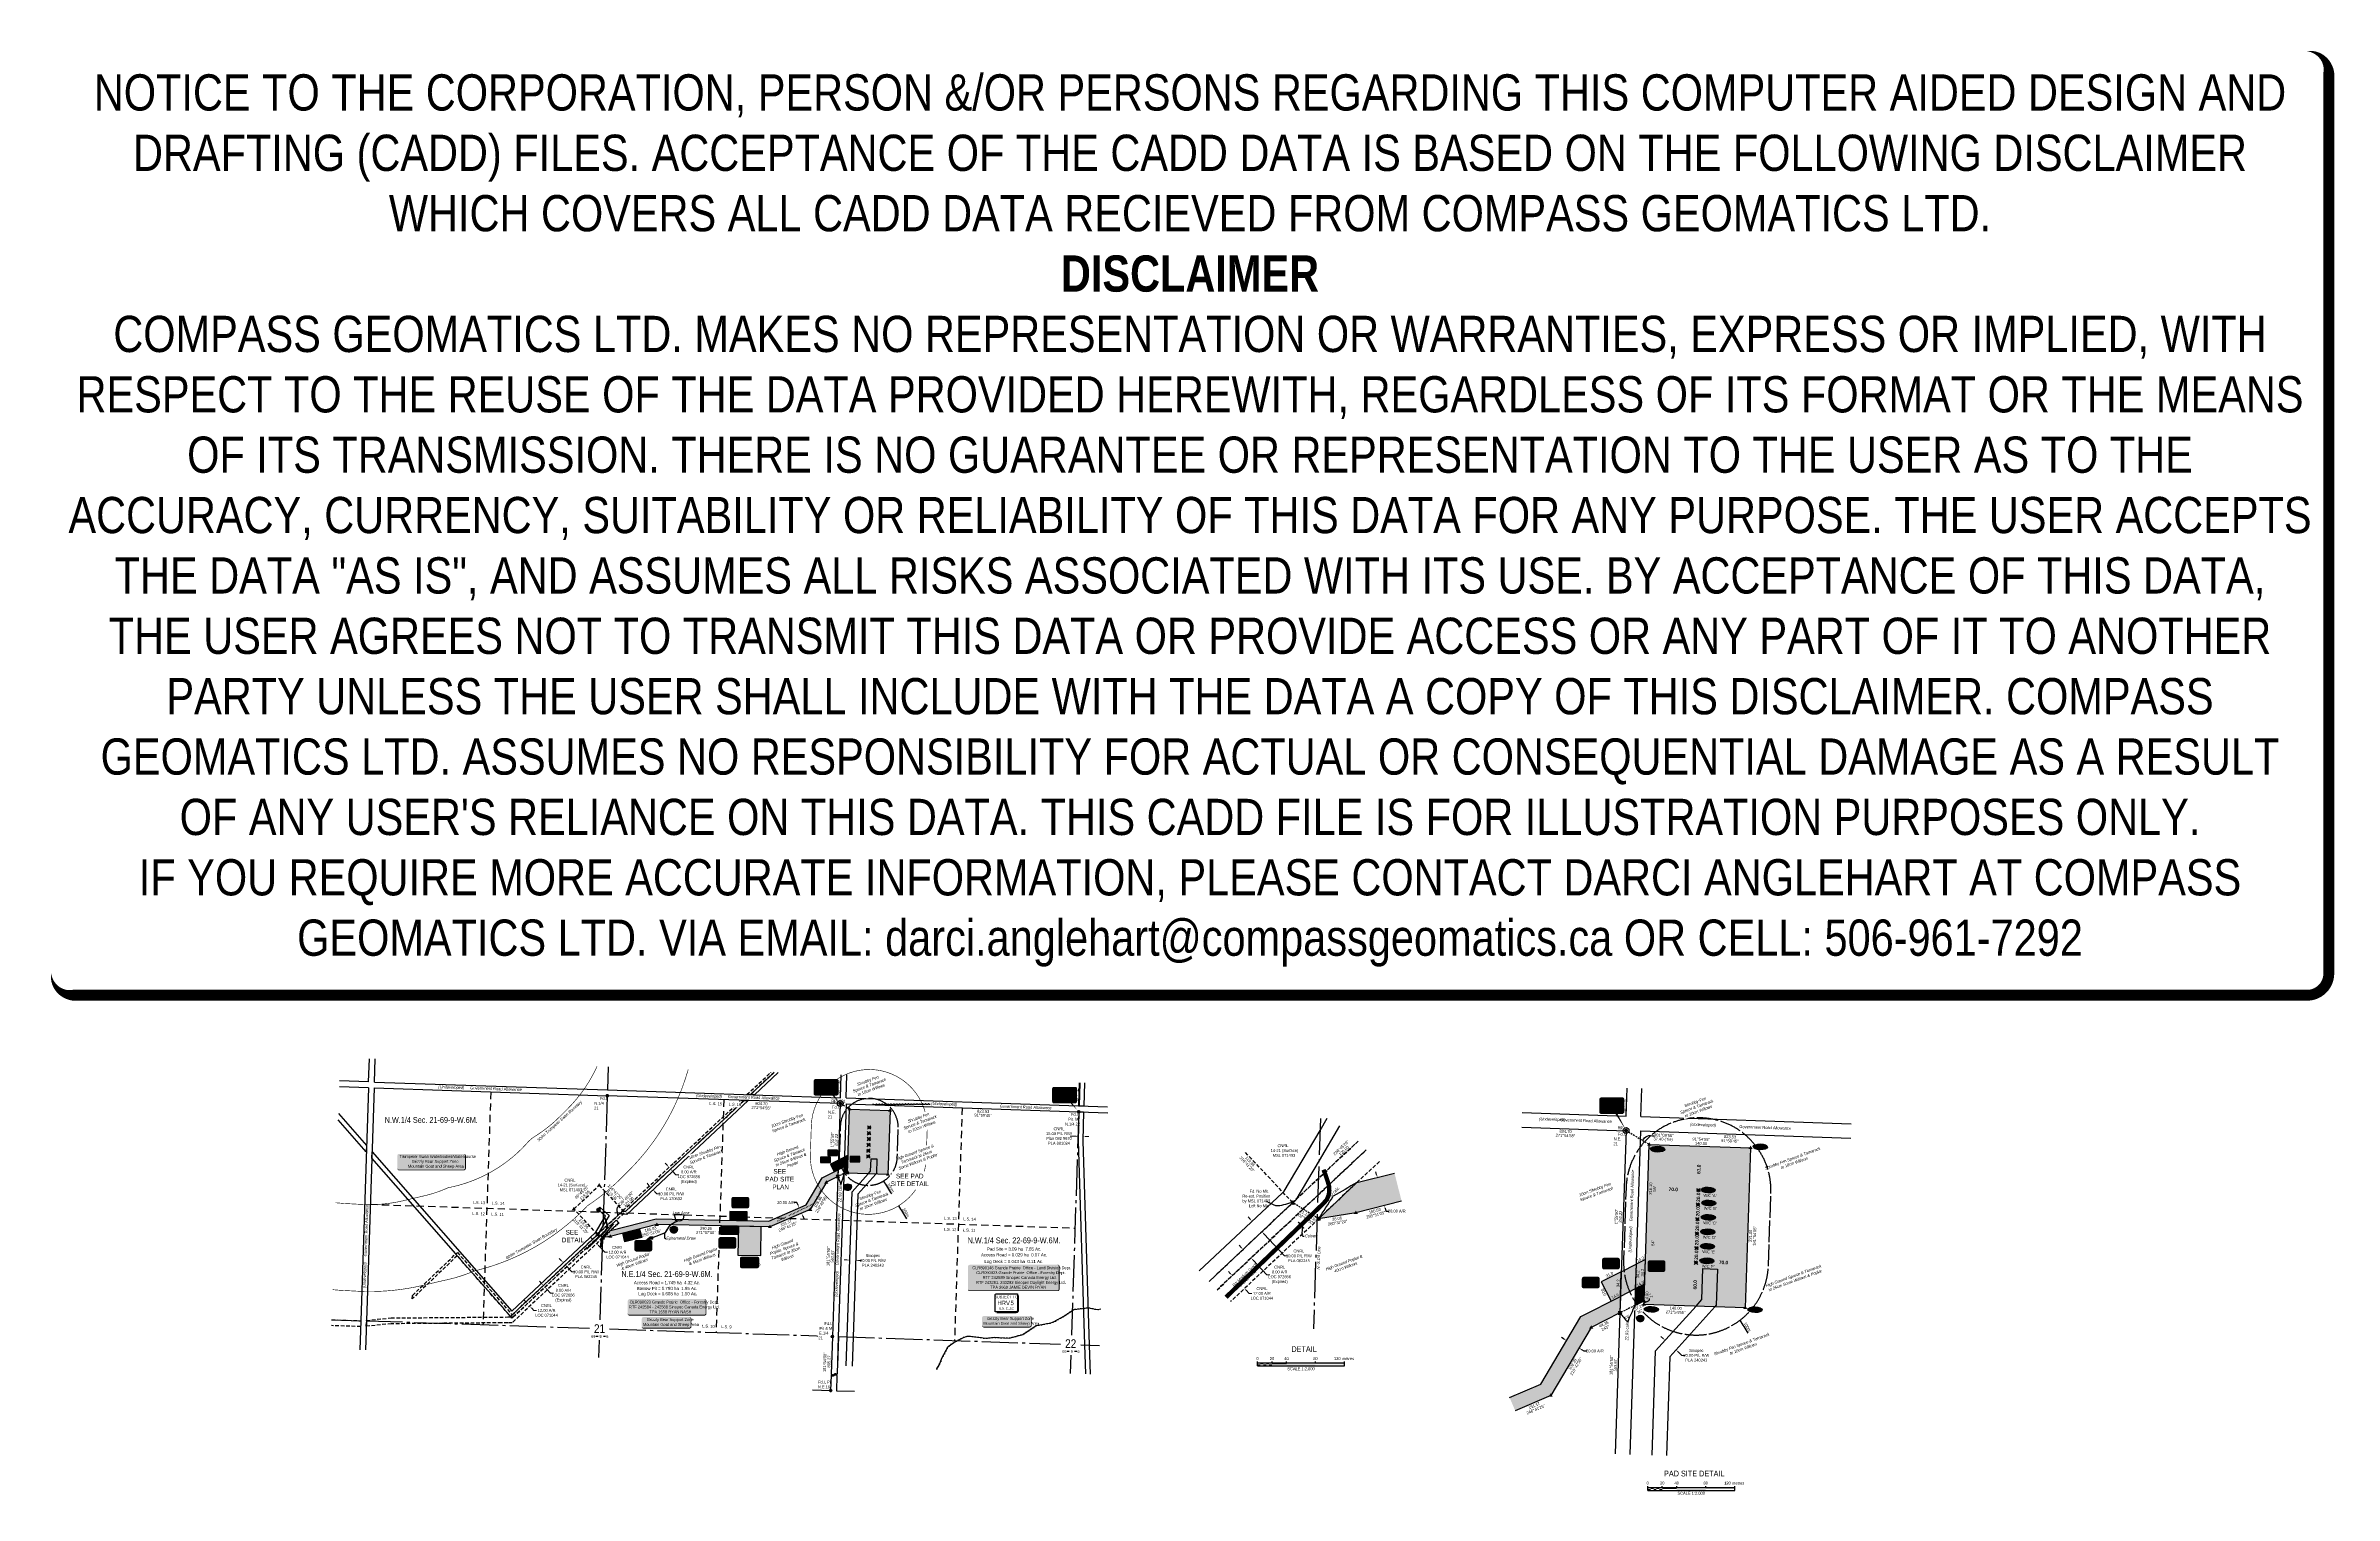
# Model space of a CAD drawing. Extents: x 350301 to 358197, y 6095407 to 6100410.
import ezdxf
from ezdxf.enums import TextEntityAlignment as Align

# ---------------------------------------------------------------- set-up
doc = ezdxf.new("R2010")
doc.units = 0
doc.header["$LTSCALE"] = 5
doc.header["$PDMODE"] = 34
doc.header["$PDSIZE"] = 0.03
for name, pattern in [('0', [1, 1, 0]), ('DASHDOT2', [12.7, 6.35, -3.175, 0, -3.175]), ('foc-ACCESSROAD', [3.75, 2.5, -1.25]), ('foc-BUFFER', [16.75, 15, -1.75]), ('foc-LSD', [8, 5, -3]), ('foc-QUARTERLINE', [33, 25, -3, 2, -3]), ('foc-TIELINE', [1.875, 1.25, -0.625]), ('foc-TOPO', [1, 0.2, -0.8]), ('foc-TOPO-ephemeral', [6.25, 3.125, -0.625, 0.625, -0.625, 0.625, -0.625]), ('foc-TRAV', [1.875, 1.25, -0.625]), ('foc-WHEELTRACKS', [2, 0.4, -1.6])]:
    doc.linetypes.add(name, pattern=pattern)
doc.layers.get('Defpoints').update_dxf_attribs({"color": 9})
for name, color, linetype in [('10', 1, 'Continuous'), ('35', 37, 'Continuous'), ('9', 3, 'Continuous'), ('AS-FENCE', 48, 'foc-FENCE'), ('AS-ROADS', 254, 'Continuous'), ('AS-UNDERLAY-H', 141, 'Continuous'), ('AS-WILDLIFE', 131, 'DASHDOT2'), ('AS-WILDLIFE-BLOCK', 131, 'Continuous'), ('AUX-BUFFER', 7, 'foc-BUFFER'), ('AUX-BUFFER1', 7, 'foc-BUFFER'), ('C-RW', 13, 'Continuous'), ('C-SYMBOL', 7, 'Continuous'), ('CG-NOTES', 7, 'Continuous'), ('CTW', 7, 'Continuous'), ('DETAIL-T', 7, 'Continuous'), ('F-AR', 190, 'foc-ACCESSROAD'), ('F-RW', 190, 'Continuous'), ('F-WS', 190, 'foc-ACCESSROAD'), ('F-WS-S', 190, 'Continuous'), ('L-AREAREQUIRED', 7, 'Continuous'), ('L-AREAWORK', 5, 'Continuous'), ('L-BD', 7, 'Continuous'), ('L-BD1', 253, 'Continuous'), ('L-DETAIL-T', 3, 'Continuous'), ('L-MON', 1, 'Continuous'), ('L-QSEC', 8, 'foc-QUARTERLINE'), ('L-ROAD-T', 7, 'Continuous'), ('L-SEC', 7, 'Continuous'), ('L-SECLBL', 7, 'Continuous'), ('L-SECTION-LSD', 7, 'foc-LSD'), ('L-TIE', 7, 'foc-TIELINE'), ('P-CROSSINGS', 250, 'Continuous'), ('P-ELEVATION', 7, 'Continuous'), ('P-PROPOSED', 10, 'Continuous'), ('P-PROPOSED-H', 21, 'Continuous'), ('P-TEMP-BLOCKS', 250, 'Continuous'), ('P-TEMP-H', 41, 'Continuous'), ('P-TEMP_WORKSPACE', 46, 'Continuous'), ('P-TRAV', 4, 'foc-TRAV'), ('P-TXT', 4, 'Continuous'), ('P-WORKAREA', 113, 'Continuous'), ('P-WORKAREA-COUNTY', 104, 'Continuous'), ('P-WORKAREA-COUNTY-H', 71, 'Continuous'), ('P-WORKAREA-H', 111, 'Continuous'), ('T-BUSH', 110, '0'), ('T-BUSH-T', 110, 'Continuous'), ('T-DRAW', 143, 'foc-TOPO-ephemeral'), ('T-LOW-AREA', 48, 'foc-TOPO'), ('T-LOW-AREA-T', 48, 'Continuous'), ('T-VEGETATION CHANGE', 104, 'foc-TOPO'), ('T-WATER', 160, 'Continuous'), ('T-WATER-P3', 160, 'foc-WHEELTRACKS')]:
    doc.layers.add(name, color=color, linetype=linetype)
for name, color, linetype, lineweight in [('AS-GENERAL', 48, 'Continuous', 18), ('C-RW-T', 13, 'Continuous', 9), ('F-AR-T', 190, 'Continuous', 9), ('F-RW-T', 190, 'Continuous', 9), ('F-WS-T', 190, 'Continuous', 9), ('P-TEMP-T', 46, 'Continuous', 18), ('T-TEXT', 48, 'Continuous', 18)]:
    doc.layers.add(name, color=color, linetype=linetype, lineweight=lineweight)
doc.layers.add('DISCLAIMER', color=7, linetype='Continuous', plot=False)
doc.layers.add('P-75m DRAINAGE AREA', color=7, linetype='Continuous', true_color=0xf1f8f1)
doc.styles.add('100L', font='', dxfattribs={"height": 11})
doc.styles.add('175L', font='', dxfattribs={"height": 20})
doc.styles.add('240', font='', dxfattribs={"height": 30})
doc.styles.add('80', font='', dxfattribs={"height": 10})
doc.styles.add('80CG', font='', dxfattribs={"height": 10})
doc.styles.add('80L', font='', dxfattribs={"height": 10})
doc.styles.add('80LS', font='', dxfattribs={"height": 10})
doc.styles.add('BOLD', font='')
doc.styles.add('Crossing', font='', dxfattribs={"height": 10})
doc.styles.add('foc-LtypeFont', font='', dxfattribs={"height": 7.35})
doc.styles.add('HRV', font='', dxfattribs={"height": 3})
doc.styles.add('SIMPLEX', font='')
doc.styles.get('100L').set_extended_font_data('Arial Narrow')
doc.styles.get('175L').set_extended_font_data('Arial Narrow')
doc.styles.get('240').set_extended_font_data('Arial Narrow')
doc.styles.get('80').set_extended_font_data('Arial Narrow')
doc.styles.get('80CG').set_extended_font_data('Arial Narrow')
doc.styles.get('80L').set_extended_font_data('Arial Narrow')
doc.styles.get('80LS').set_extended_font_data('Arial Narrow', italic=True)
doc.styles.get('BOLD').set_extended_font_data('Arial Narrow', bold=True)
doc.styles.get('Crossing').set_extended_font_data('Arial Narrow')
doc.styles.get('foc-LtypeFont').set_extended_font_data('Arial Narrow')
doc.styles.get('HRV').set_extended_font_data('Arial Narrow')
doc.styles.get('SIMPLEX').set_extended_font_data('Arial Narrow')
doc.linetypes.add('foc-FENCE', pattern='A,10,-1,["X",foc-LtypeFont,S=0.2,R=0,X=-0.625,Y=-0.75],-1.24', length=12.24)
doc.linetypes.add('foc-TOPO-flowdirection-NOLINE', pattern='A,0,[">",foc-LtypeFont,S=0.3,R=0,X=0,Y=-0.945],-20,[">",foc-LtypeFont,S=0.3,R=0,X=0,Y=-0.945],0', length=20)
doc.dimstyles.new('CG2011', dxfattribs={"dimscale": 5, "dimtxt": 9, "dimasz": 2, "dimexe": 0.2, "dimexo": 0.0625, "dimgap": 0.5, "dimtad": 0, "dimtih": 1, "dimtoh": 1, "dimzin": 0, "dimdsep": 46, "dimtxsty": '80CG', "dimcen": 0.1, "dimse1": 1, "dimse2": 1, "dimclrd": 256, "dimclrt": 256, "dimaunit": 1, "dimadec": 4, "dimazin": 0, "dimtfac": 0.06, "dimtofl": 0, "dimtmove": 0, "dimatfit": 1, "dimfxl": 0.2, "dimtolj": 1, "dimtzin": 0, "dimlwd": -1, "dimarcsym": 0})
doc.dimstyles.new('Compass 5 000', dxfattribs={"dimscale": 5, "dimtxt": 9, "dimasz": 2, "dimexe": 0.2, "dimexo": 0.0625, "dimgap": 0.5, "dimtad": 0, "dimtih": 1, "dimtoh": 1, "dimzin": 0, "dimdsep": 46, "dimtxsty": '80CG', "dimcen": 0.1, "dimse1": 1, "dimse2": 1, "dimclrd": 256, "dimclrt": 256, "dimaunit": 1, "dimadec": 4, "dimazin": 0, "dimtfac": 0.06, "dimtofl": 0, "dimtmove": 0, "dimatfit": 1, "dimfxl": 0.2, "dimtolj": 1, "dimtzin": 0, "dimlwd": -1, "dimarcsym": 0})

# ---------------------------------------------------------------- blocks, each defined once
blk = doc.blocks.new('L-SECLBL')
at = {"layer": '9', "color": 7}
for p, q in [((-5.1, -27.8), (-12.3, -27.8)), ((20.7, -27.8), (13.5, -27.8))]:
    blk.add_line(p, q, dxfattribs=at)
at = {"layer": '10', "color": 2, "style": 'SIMPLEX'}
blk.add_attdef('SEC', text='', height=30, dxfattribs=at).set_placement((0, 0), align=Align.MIDDLE)
at = {"layer": '10', "color": 5, "style": '80L'}
blk.add_attdef('TWP', text='', height=9.5, dxfattribs=at).set_placement((-14.4, -27.4), align=Align.MIDDLE_RIGHT)
blk.add_attdef('RGE', text='', height=9.5, dxfattribs=at).set_placement((3.6, -27.4), align=Align.MIDDLE_CENTER)
blk.add_attdef('MER', text='', height=9.5, dxfattribs=at).set_placement((23.2, -27.4), align=Align.MIDDLE_LEFT)
blk = doc.blocks.new('*U48')
h = blk.add_hatch(color=255)
edge = h.paths.add_edge_path()
edge.add_line((-129, -28.5), (129, -28.5))
edge.add_arc((129, -22.5), 6, 270, 360)
edge.add_line((135, -22.5), (135, 21))
edge.add_arc((129, 21), 6, 0, 90)
edge.add_line((129, 27), (-129, 27))
edge.add_arc((-129, 21), 6, 90, 180)
edge.add_line((-135, 21), (-135, -22.5))
edge.add_arc((-129, -22.5), 6, 180, 270)
at = {"color": 44, "flags": 128}
blk.add_lwpolyline([(-129, -28.5, 3, 3, 0), (129, -28.5, 3, 3, 0.414214), (135, -22.5, 3, 3, 0), (135, 21, 3, 0, 0.414214), (129, 27, 0, 0, 0), (-129, 27, 0, 0, 0.414214), (-135, 21, 0, 0, 0), (-135, -22.5, 0, 3, 0.414214)], format="xyseb", close=True, dxfattribs=at)
at = {"color": 44, "style": '80'}
blk.add_attdef('ENTER_TEXT_001', (-36, -5), '', height=10, dxfattribs=at)
blk = doc.blocks.new('*D41')
at = {"layer": 'Defpoints', "color": 0, "transparency": 16777216}
for p in [(352188.8, 6096280.9), (352197, 6096272.2), (352201.3, 6096276.3)]:
    blk.add_point(p, dxfattribs=at)
at = {"layer": 'F-AR-T', "transparency": 16777216}
for p, q in [((352186.3, 6096292.3), (352179.4, 6096299.6)), ((352208.2, 6096269), (352229.7, 6096246.1)), ((352229.7, 6096246.1), (352239.7, 6096246.1))]:
    blk.add_line(p, q, dxfattribs=at)
for points in [[(352187.5, 6096293.4), (352185.1, 6096291.1), (352193.1, 6096285)], [(352209.4, 6096270.1), (352206.9, 6096267.9), (352201.3, 6096276.3)]]:
    blk.add_solid(points, dxfattribs=at)
at = {"layer": 'F-AR-T', "transparency": 16777216, "insert": (352274, 6096246.1), "char_height": 10, "attachment_point": 5, "style": '80CG'}
blk.add_mtext('\\A1;CNRL\\P12.00 A/R\\PLOC 071044', dxfattribs=at)
blk = doc.blocks.new('*D42')
at = {"layer": 'Defpoints', "color": 0, "transparency": 16777216}
for p in [(352463.4, 6096550), (352468.9, 6096544.2), (352457.1, 6096533.1)]:
    blk.add_point(p, dxfattribs=at)
at = {"layer": 'F-AR-T', "transparency": 16777216}
for p, q in [((352444.7, 6096546.2), (352437.9, 6096553.5)), ((352463.9, 6096525.8), (352475.4, 6096513.6)), ((352475.4, 6096513.6), (352485.4, 6096513.6))]:
    blk.add_line(p, q, dxfattribs=at)
for points in [[(352445.9, 6096547.3), (352443.5, 6096545), (352451.6, 6096538.9)], [(352465.1, 6096526.9), (352462.7, 6096524.6), (352457.1, 6096533.1)]]:
    blk.add_solid(points, dxfattribs=at)
at = {"layer": 'F-AR-T', "transparency": 16777216, "insert": (352519.7, 6096513.6), "char_height": 10, "attachment_point": 5, "style": '80CG'}
blk.add_mtext('\\A1;CNRL\\P8.00 A/R\\PLOC 972656\\P(Expired)', dxfattribs=at)
blk = doc.blocks.new('*D43')
at = {"layer": 'Defpoints', "color": 0, "transparency": 16777216}
for p in [(352385.2, 6096465.5), (352392, 6096458.2), (352396.1, 6096462)]:
    blk.add_point(p, dxfattribs=at)
at = {"layer": 'F-RW-T', "transparency": 16777216}
for p, q in [((352382.4, 6096476.6), (352375.6, 6096483.9)), ((352403, 6096454.7), (352409.8, 6096447.5)), ((352409.8, 6096447.5), (352419.8, 6096447.5))]:
    blk.add_line(p, q, dxfattribs=at)
for points in [[(352383.6, 6096477.7), (352381.2, 6096475.5), (352389.3, 6096469.3)], [(352404.2, 6096455.9), (352401.7, 6096453.6), (352396.1, 6096462)]]:
    blk.add_solid(points, dxfattribs=at)
at = {"layer": 'F-RW-T', "transparency": 16777216, "insert": (352458.9, 6096447.5), "char_height": 10, "attachment_point": 5, "style": '80CG'}
blk.add_mtext('\\A1;CNRL\\P10.00 P/L R/W\\PPLA 170632', dxfattribs=at)
blk = doc.blocks.new('*D45')
at = {"layer": 'Defpoints', "color": 0, "transparency": 16777216}
for p in [(351997.3, 6096101.1), (352005.5, 6096092.3), (351970.9, 6096059.8)]:
    blk.add_point(p, dxfattribs=at)
at = {"layer": 'F-AR-T', "transparency": 16777216}
for p, q in [((351955.9, 6096075.8), (351949, 6096083.1)), ((351977.8, 6096052.5), (351984.6, 6096045.2)), ((351984.6, 6096045.2), (351994.6, 6096045.2))]:
    blk.add_line(p, q, dxfattribs=at)
for points in [[(351957.1, 6096077), (351954.7, 6096074.7), (351962.7, 6096068.5)], [(351979, 6096053.7), (351976.6, 6096051.4), (351970.9, 6096059.8)]]:
    blk.add_solid(points, dxfattribs=at)
at = {"layer": 'F-AR-T', "transparency": 16777216, "insert": (352028.9, 6096045.2), "char_height": 10, "attachment_point": 5, "style": '80CG'}
blk.add_mtext('\\A1;CNRL\\P12.00 A/R\\PLOC 071044', dxfattribs=at)
blk = doc.blocks.new('*D46')
at = {"layer": 'Defpoints', "color": 0, "transparency": 16777216}
for p in [(352065.5, 6096176.1), (352071, 6096170.2), (352023.3, 6096125.5)]:
    blk.add_point(p, dxfattribs=at)
at = {"layer": 'F-AR-T', "transparency": 16777216}
for p, q in [((352011, 6096138.6), (352004.1, 6096145.9)), ((352030.2, 6096118.2), (352042.7, 6096104.9)), ((352042.7, 6096104.9), (352052.7, 6096104.9))]:
    blk.add_line(p, q, dxfattribs=at)
for points in [[(352012.2, 6096139.8), (352009.8, 6096137.5), (352017.8, 6096131.3)], [(352031.4, 6096119.3), (352029, 6096117.1), (352023.3, 6096125.5)]]:
    blk.add_solid(points, dxfattribs=at)
at = {"layer": 'F-AR-T', "transparency": 16777216, "insert": (352087, 6096104.9), "char_height": 10, "attachment_point": 5, "style": '80CG'}
blk.add_mtext('\\A1;CNRL\\P8.00 A/R\\PLOC 972656\\P(Expired)', dxfattribs=at)
blk = doc.blocks.new('*D47')
at = {"layer": 'Defpoints', "color": 0, "transparency": 16777216}
for p in [(352118.1, 6096239.3), (352125, 6096232), (352093.5, 6096202.4)]:
    blk.add_point(p, dxfattribs=at)
at = {"layer": 'F-RW-T', "transparency": 16777216}
for p, q in [((352079.8, 6096217), (352073, 6096224.3)), ((352100.4, 6096195.2), (352116.1, 6096178.4)), ((352116.1, 6096178.4), (352126.1, 6096178.4))]:
    blk.add_line(p, q, dxfattribs=at)
for points in [[(352081, 6096218.2), (352078.6, 6096215.9), (352086.7, 6096209.7)], [(352101.6, 6096196.3), (352099.1, 6096194), (352093.5, 6096202.4)]]:
    blk.add_solid(points, dxfattribs=at)
at = {"layer": 'F-RW-T', "transparency": 16777216, "insert": (352165.2, 6096178.4), "char_height": 10, "attachment_point": 5, "style": '80CG'}
blk.add_mtext('\\A1;CNRL\\P10.00 P/L R/W\\PPLA 082245', dxfattribs=at)
blk = doc.blocks.new('*U44')
h = blk.add_hatch(color=255)
edge = h.paths.add_edge_path()
edge.add_line((-151.5, -45.5), (151.5, -45.5))
edge.add_arc((151.5, -39.5), 6, 270, 360)
edge.add_line((157.5, -39.5), (157.5, 38))
edge.add_arc((151.5, 38), 6, 0, 90)
edge.add_line((151.5, 44), (-151.5, 44))
edge.add_arc((-151.5, 38), 6, 90, 180)
edge.add_line((-157.5, 38), (-157.5, -39.5))
edge.add_arc((-151.5, -39.5), 6, 180, 270)
at = {"color": 44, "flags": 128}
blk.add_lwpolyline([(-151.5, -45.5, 3, 3, 0), (151.5, -45.5, 3, 3, 0.414214), (157.5, -39.5, 3, 3, 0), (157.5, 38, 3, 0, 0.414214), (151.5, 44, 0, 0, 0), (-151.5, 44, 0, 0, 0.414214), (-157.5, 38, 0, 0, 0), (-157.5, -39.5, 0, 3, 0.414214)], format="xyseb", close=True, dxfattribs=at)
at = {"color": 44, "style": '80'}
blk.add_attdef('ENTER_TEXT_001', (-36, -5), '', height=10, dxfattribs=at)
blk = doc.blocks.new('HRV')
blk.add_lwpolyline([(-35.1, 31.6), (37.2, 31.6), (37.2, -25.5, -0.414214), (32.2, -30.5), (-40.1, -30.5), (-40.1, 26.6, -0.414214)], format="xyb", close=True)
at = {"const_width": 5, "flags": 128}
blk.add_lwpolyline([(-35.1, -33), (32.2, -33, 0.414214), (39.7, -25.5), (39.7, 26.6)], format="xyb", dxfattribs=at)
at = {"style": '80L'}
blk.add_text('SUBJECT TO', height=9.5, dxfattribs=at).set_placement((-2, 13.1), align=Align.BOTTOM_CENTER)
blk.add_attdef('(N.W.1/4 00)', text='', height=7.12, dxfattribs=at).set_placement((-2, -24.4), align=Align.BOTTOM_CENTER)
at = {"layer": 'CTW', "color": 3, "style": 'HRV'}
blk.add_text('HRV', height=15, dxfattribs=at).set_placement((-10.9, -0.2), align=Align.MIDDLE_CENTER)
blk.add_attdef('0', text='', height=15, dxfattribs=at).set_placement((18.3, -0.2), align=Align.MIDDLE_CENTER)
blk = doc.blocks.new('*U50')
h = blk.add_hatch(color=255)
edge = h.paths.add_edge_path()
edge.add_line((-111.5, -28.5), (111.5, -28.5))
edge.add_arc((111.5, -22.5), 6, 270, 360)
edge.add_line((117.5, -22.5), (117.5, 21))
edge.add_arc((111.5, 21), 6, 0, 90)
edge.add_line((111.5, 27), (-111.5, 27))
edge.add_arc((-111.5, 21), 6, 90, 180)
edge.add_line((-117.5, 21), (-117.5, -22.5))
edge.add_arc((-111.5, -22.5), 6, 180, 270)
at = {"color": 131, "flags": 128}
blk.add_lwpolyline([(-111.5, -28.5, 3, 3, 0), (111.5, -28.5, 3, 3, 0.414214), (117.5, -22.5, 3, 3, 0), (117.5, 21, 3, 0, 0.414214), (111.5, 27, 0, 0, 0), (-111.5, 27, 0, 0, 0.414214), (-117.5, 21, 0, 0, 0), (-117.5, -22.5, 0, 3, 0.414214)], format="xyseb", close=True, dxfattribs=at)
at = {"color": 131, "style": '80'}
blk.add_attdef('ENTER_TEXT_001', (-36, -5), '', height=10, dxfattribs=at)
blk = doc.blocks.new('GAS')
h = blk.add_hatch(color=255)
h.dxf.hatch_style = 1
edge = h.paths.add_edge_path()
edge.add_arc((0, 0), 0.9, 0, 360)
for p, q in [((-0.8, 0), (-1.6, 0)), ((-0.6, 0.6), (-1.1, 1.1)), ((0, 0.8), (0, 1.6)), ((0.6, 0.6), (1.1, 1.1)), ((1.6, 0), (0.8, 0)), ((-0.6, -0.6), (-1.1, -1.1)), ((0, -0.8), (0, -1.6)), ((1.1, -1.1), (0.6, -0.6))]:
    blk.add_line(p, q)
blk.add_circle((0, 0), 0.8)
blk = doc.blocks.new('*D51')
at = {"layer": 'Defpoints', "color": 0, "transparency": 16777216}
for p in [(353864.7, 6096646.2), (353865.5, 6096675.6), (353880.5, 6096675.1)]:
    blk.add_point(p, dxfattribs=at)
at = {"layer": 'F-RW-T', "transparency": 16777216}
for p, q in [((353854.7, 6096646.5), (353836.1, 6096647.1)), ((353889.7, 6096645.5), (353899.6, 6096645.2))]:
    blk.add_line(p, q, dxfattribs=at)
for points in [[(353854.7, 6096648.2), (353854.6, 6096644.8), (353864.7, 6096646.2)], [(353889.7, 6096647.1), (353889.6, 6096643.8), (353879.7, 6096645.8)]]:
    blk.add_solid(points, dxfattribs=at)
at = {"layer": 'F-RW-T', "transparency": 16777216, "insert": (353797.1, 6096647.1), "char_height": 10, "attachment_point": 5, "style": '80CG'}
blk.add_mtext('\\A1;CNRL\\P15.00 P/L R/W\\PPlan 082 9670\\PPLA 081024', dxfattribs=at)
blk = doc.blocks.new('WC')
at = {"layer": 'L-MON'}
h = blk.add_hatch(color=255, dxfattribs=at)
h.dxf.hatch_style = 1
edge = h.paths.add_edge_path()
edge.add_arc((0, 0), 0.9, 0, 360)
at = {"layer": 'L-MON', "color": 240, "flags": 128}
for points in [[(-0.6, 0.5), (-1.2, 1.1)], [(0.5, 0.6), (1.1, 1.2)], [(-1.2, -1.2), (-0.6, -0.6)], [(1.2, -1.2), (0.6, -0.6)]]:
    blk.add_lwpolyline(points, dxfattribs=at)
at = {"layer": 'L-MON', "color": 240}
for radius in [0.8, 0.373]:
    blk.add_circle((0, 0), radius, dxfattribs=at)
blk = doc.blocks.new('fdia')
at = {"color": 255, "const_width": 1}
blk.add_lwpolyline([(-0.5, 0, 1), (0.5, 0, 1)], format="xyb", close=True, dxfattribs=at)
blk = doc.blocks.new('Fdiaa')
blk.add_blockref('fdia', (0, 0))
blk = doc.blocks.new('fdib')
at = {"color": 1, "const_width": 1.6}
blk.add_lwpolyline([(-0.4, 0, 1), (0.4, 0, 1)], format="xyb", close=True, dxfattribs=at)
at = {"color": 1}
blk.add_circle((0, 0), 0.8, dxfattribs=at)
blk = doc.blocks.new('Fdibb')
blk.add_blockref('fdib', (0, 0))
blk = doc.blocks.new('fdicc')
for name in ['Fdibb', 'Fdiaa']:
    blk.add_blockref(name, (0, 0))
blk = doc.blocks.new('FDI')
blk.add_blockref('fdicc', (0, 0))
blk = doc.blocks.new('we')
at = {"layer": 'P-ELEVATION'}
h = blk.add_hatch(color=111, dxfattribs=at)
h.dxf.hatch_style = 1
edge = h.paths.add_edge_path()
edge.add_ellipse((0, 0), major_axis=(-24.4, 0), ratio=0.410256, start_angle=0, end_angle=360)
at = {"layer": 'P-ELEVATION', "color": 7, "flags": 128}
blk.add_lwpolyline([(0, 0, 12.5, 0, 0), (-12.4, -6.4, 0, 0, 0)], format="xyseb", dxfattribs=at)
at = {"layer": 'P-ELEVATION', "color": 7}
blk.add_ellipse((0, 0), major_axis=(-24.4, 0), ratio=0.410256, dxfattribs=at)
at = {"layer": 'P-ELEVATION', "style": '80'}
blk.add_attdef('ELEVATION', text='', height=10, dxfattribs=at).set_placement((0, 0), align=Align.MIDDLE_CENTER)
blk = doc.blocks.new('*U53')
h = blk.add_hatch(color=191)
edge = h.paths.add_edge_path()
edge.add_line((-24, -20), (24, -20))
edge.add_arc((24, -14), 6, 270, 360)
edge.add_line((30, -14), (30, 12.5))
edge.add_arc((24, 12.5), 6, 0, 90)
edge.add_line((24, 18.5), (-24, 18.5))
edge.add_arc((-24, 12.5), 6, 90, 180)
edge.add_line((-30, 12.5), (-30, -14))
edge.add_arc((-24, -14), 6, 180, 270)
at = {"color": 250, "flags": 128}
blk.add_lwpolyline([(-24, -20, 3, 3, 0), (24, -20, 3, 3, 0.414214), (30, -14, 3, 3, 0), (30, 12.5, 3, 0, 0.414214), (24, 18.5, 0, 0, 0), (-24, 18.5, 0, 0, 0.414214), (-30, 12.5, 0, 0, 0), (-30, -14, 0, 3, 0.414214)], format="xyseb", close=True, dxfattribs=at)
at = {"flags": 128}
blk.add_lwpolyline([(-16.8, -9.1, 0, 7.5, 0), (0, 0, 0, 0, 0)], format="xyseb", dxfattribs=at)
at = {"color": 250}
for tag, p, height, style in [('TEMP_AREA_W1_001', (-9.2, 2.2), 12, 'BOLD'), ('ENTER_TEXT_001', (-30.7, -12.5), 9, '80')]:
    blk.add_attdef(tag, p, '', height=height, dxfattribs=dict(at, style=style))
blk = doc.blocks.new('*D54')
at = {"layer": 'Defpoints', "color": 0, "linetype": 'Continuous', "transparency": 16777216}
for p in [(355543.4, 6095932.7), (355548.4, 6095941.1), (355586.4, 6095907.2)]:
    blk.add_point(p, dxfattribs=at)
at = {"layer": 'P-TXT', "transparency": 16777216}
for p, q in [((355539.8, 6095946.2), (355531.2, 6095951.3)), ((355600, 6095910.5), (355608.6, 6095905.4)), ((355608.6, 6095905.4), (355618.6, 6095905.4))]:
    blk.add_line(p, q, dxfattribs=at)
at = {"layer": 'P-TXT', "linetype": 'Continuous', "transparency": 16777216}
for points in [[(355540.7, 6095947.6), (355539, 6095944.8), (355548.4, 6095941.1)], [(355600.8, 6095911.9), (355599.1, 6095909), (355591.4, 6095915.6)]]:
    blk.add_solid(points, dxfattribs=at)
at = {"layer": 'P-TXT', "linetype": 'Continuous', "transparency": 16777216, "insert": (355646.3, 6095905.4), "char_height": 10, "attachment_point": 5, "style": '80CG'}
blk.add_mtext('\\A1;20.00 A/R', dxfattribs=at)
blk = doc.blocks.new('*U52')
at = {"layer": '35', "color": 3}
blk.add_circle((0, 0), 10, dxfattribs=at)
at = {"layer": '35', "color": 3, "style": '80'}
blk.add_attdef('RP_001', (-29.2, 3.6), '', height=10, dxfattribs=at)
blk = doc.blocks.new('*D55')
at = {"layer": 'Defpoints', "color": 0, "linetype": 'Continuous', "transparency": 16777216}
for p in [(352900.8, 6096398.9), (352813.9, 6096361.5), (352821.8, 6096343.1)]:
    blk.add_point(p, dxfattribs=at)
at = {"layer": 'P-TXT', "transparency": 16777216}
for p, q in [((352892.9, 6096417.3), (352882.9, 6096417.3)), ((352896.9, 6096408.1), (352892.9, 6096417.3)), ((352912.7, 6096371.4), (352916.7, 6096362.2))]:
    blk.add_line(p, q, dxfattribs=at)
at = {"layer": 'P-TXT', "linetype": 'Continuous', "transparency": 16777216}
for points in [[(352898.4, 6096408.8), (352895.3, 6096407.5), (352900.8, 6096398.9)], [(352914.2, 6096372.1), (352911.2, 6096370.7), (352908.7, 6096380.6)]]:
    blk.add_solid(points, dxfattribs=at)
at = {"layer": 'P-TXT', "linetype": 'Continuous', "transparency": 16777216, "insert": (352855.2, 6096417.3), "char_height": 10, "width": 254.456, "attachment_point": 5, "style": '80CG'}
blk.add_mtext('\\A1;20.00 A/R', dxfattribs=at)
blk = doc.blocks.new('*U56')
h = blk.add_hatch(color=191)
edge = h.paths.add_edge_path()
edge.add_line((-26.5, -20), (26.5, -20))
edge.add_arc((26.5, -14), 6, 270, 360)
edge.add_line((32.5, -14), (32.5, 12.5))
edge.add_arc((26.5, 12.5), 6, 0, 90)
edge.add_line((26.5, 18.5), (-26.5, 18.5))
edge.add_arc((-26.5, 12.5), 6, 90, 180)
edge.add_line((-32.5, 12.5), (-32.5, -14))
edge.add_arc((-26.5, -14), 6, 180, 270)
at = {"color": 250, "flags": 128}
blk.add_lwpolyline([(-26.5, -20, 3, 3, 0), (26.5, -20, 3, 3, 0.414214), (32.5, -14, 3, 3, 0), (32.5, 12.5, 3, 0, 0.414214), (26.5, 18.5, 0, 0, 0), (-26.5, 18.5, 0, 0, 0.414214), (-32.5, 12.5, 0, 0, 0), (-32.5, -14, 0, 3, 0.414214)], format="xyseb", close=True, dxfattribs=at)
at = {"flags": 128}
blk.add_lwpolyline([(-16.8, -9.1, 0, 7.5, 0), (0, 0, 0, 0, 0)], format="xyseb", dxfattribs=at)
at = {"color": 250}
for tag, p, height, style in [('TEMP_AREA_W1_001', (-9.2, 2.2), 12, 'BOLD'), ('ENTER_TEXT_001', (-30.7, -12.5), 9, '80')]:
    blk.add_attdef(tag, p, '', height=height, dxfattribs=dict(at, style=style))
blk = doc.blocks.new('Temp_Area')
h = blk.add_hatch(color=191)
h.dxf.hatch_style = 1
h.paths.add_polyline_path([(-16.8, -9.4), (16.3, -9.4), (16.3, 9.1), (-16.8, 9.1)])
at = {"color": 250}
for points in [[(-17, -9.6), (16.5, -9.6), (16.5, 9.3), (-17, 9.3)], [(-16.9, -9.5), (16.4, -9.5), (16.4, 9.2), (-16.9, 9.2)]]:
    blk.add_lwpolyline(points, close=True, dxfattribs=at)
at = {"color": 250, "style": '80L'}
blk.add_attdef('TEMPORARY', text='', height=9, dxfattribs=at).set_placement((0, -0.1), align=Align.MIDDLE_CENTER)
blk = doc.blocks.new('TEMP')
h = blk.add_hatch(color=255)
h.dxf.hatch_style = 1
h.paths.add_polyline_path([(0, 0.3), (-0.7, 1.2), (-0.7, 0.7), (-1.2, 0.7), (-0.3, 0), (-1.2, -0.7), (-0.7, -0.7), (-0.7, -1.2), (0, -0.3), (0.7, -1.2), (0.7, -0.7), (1.2, -0.7), (0.3, 0), (1.2, 0.7), (0.7, 0.7), (0.7, 1.2)])
h.paths.add_polyline_path([(0.6, 0.8), (0.6, 0.6), (0.8, 0.6), (0.1, 0), (0.8, -0.6), (0.6, -0.6), (0.6, -0.8), (0, -0.1), (-0.6, -0.8), (-0.6, -0.6), (-0.8, -0.6), (-0.1, 0), (-0.8, 0.6), (-0.6, 0.6), (-0.6, 0.8), (0, 0.1)], flags=16)
h = blk.add_hatch(color=1)
h.dxf.hatch_style = 1
h.paths.add_polyline_path([(0, 0.1), (-0.6, 0.8), (-0.6, 0.6), (-0.8, 0.6), (-0.1, 0), (-0.8, -0.6), (-0.6, -0.6), (-0.6, -0.8), (0, -0.1), (0.6, -0.8), (0.6, -0.6), (0.8, -0.6), (0.1, 0), (0.8, 0.6), (0.6, 0.6), (0.6, 0.8)])
at = {"color": 1}
for p, q in [((-0.1, 0), (0.1, 0)), ((0, 0.1), (0, -0.1))]:
    blk.add_line(p, q, dxfattribs=at)
at = {"color": 255, "flags": 128}
blk.add_lwpolyline([(-0.3, 0), (-1.2, 0.7), (-0.7, 0.7), (-0.7, 1.2), (0, 0.3), (0.7, 1.2), (0.7, 0.7), (1.2, 0.7), (0.3, 0), (1.2, -0.7), (0.7, -0.7), (0.7, -1.2), (0, -0.3), (-0.7, -1.2), (-0.7, -0.7), (-1.2, -0.7)], close=True, dxfattribs=at)
at = {"color": 1, "flags": 128}
blk.add_lwpolyline([(-0.1, 0), (-0.8, 0.6), (-0.6, 0.6), (-0.6, 0.8), (0, 0.1), (0.6, 0.8), (0.6, 0.6), (0.8, 0.6), (0.1, 0), (0.8, -0.6), (0.6, -0.6), (0.6, -0.8), (0, -0.1), (-0.6, -0.8), (-0.6, -0.6), (-0.8, -0.6)], close=True, dxfattribs=at)
blk = doc.blocks.new('*D57')
at = {"layer": 'Defpoints', "color": 0, "linetype": 'Continuous', "transparency": 16777216}
for p in [(354444.9, 6096336), (354497.5, 6096316.9), (354479.1, 6096299.6)]:
    blk.add_point(p, dxfattribs=at)
at = {"layer": 'F-RW-T', "transparency": 16777216}
for p, q in [((354456.4, 6096360.6), (354449.6, 6096367.9)), ((354504.4, 6096309.6), (354575.8, 6096233.5)), ((354575.8, 6096233.5), (354585.8, 6096233.5))]:
    blk.add_line(p, q, dxfattribs=at)
at = {"layer": 'F-RW-T', "linetype": 'Continuous', "transparency": 16777216}
for points in [[(354457.6, 6096361.7), (354455.2, 6096359.5), (354463.3, 6096353.3)], [(354505.6, 6096310.7), (354503.1, 6096308.5), (354497.5, 6096316.9)]]:
    blk.add_solid(points, dxfattribs=at)
at = {"layer": 'F-RW-T', "linetype": 'Continuous', "transparency": 16777216, "insert": (354624.9, 6096233.5), "char_height": 10, "attachment_point": 5, "style": '80CG'}
blk.add_mtext('\\A1;CNRL\\P10.00 P/L R/W\\PPLA 082245', dxfattribs=at)
blk = doc.blocks.new('*D58')
at = {"layer": 'Defpoints', "color": 0, "linetype": 'Continuous', "transparency": 16777216}
for p in [(354428.8, 6096252.3), (354456.4, 6096223), (354459.8, 6096226.2)]:
    blk.add_point(p, dxfattribs=at)
at = {"layer": 'F-AR-T', "transparency": 16777216}
for p, q in [((354425.4, 6096262.9), (354418.6, 6096270.2)), ((354466.7, 6096218.9), (354514.3, 6096168.3)), ((354514.3, 6096168.3), (354524.3, 6096168.3))]:
    blk.add_line(p, q, dxfattribs=at)
at = {"layer": 'F-AR-T', "linetype": 'Continuous', "transparency": 16777216}
for points in [[(354426.6, 6096264), (354424.2, 6096261.7), (354432.3, 6096255.6)], [(354467.9, 6096220.1), (354465.5, 6096217.8), (354459.8, 6096226.2)]]:
    blk.add_solid(points, dxfattribs=at)
at = {"layer": 'F-AR-T', "linetype": 'Continuous', "transparency": 16777216, "insert": (354558.6, 6096168.3), "char_height": 10, "attachment_point": 5, "style": '80CG'}
blk.add_mtext('\\A1;CNRL\\P8.00 A/R\\PLOC 972656\\P(Expired)', dxfattribs=at)
blk = doc.blocks.new('*D59')
at = {"layer": 'Defpoints', "color": 0, "linetype": 'Continuous', "transparency": 16777216}
for p in [(354415.5, 6096184.6), (354436.1, 6096122), (354456.4, 6096141.1)]:
    blk.add_point(p, dxfattribs=at)
at = {"layer": 'F-AR-T', "transparency": 16777216}
for p, q in [((354388.3, 6096172.8), (354381.5, 6096180.1)), ((354442.9, 6096114.7), (354453, 6096104)), ((354453, 6096104), (354463, 6096104))]:
    blk.add_line(p, q, dxfattribs=at)
at = {"layer": 'F-AR-T', "linetype": 'Continuous', "transparency": 16777216}
for points in [[(354389.5, 6096173.9), (354387.1, 6096171.6), (354395.2, 6096165.5)], [(354444.2, 6096115.8), (354441.7, 6096113.5), (354436.1, 6096122)]]:
    blk.add_solid(points, dxfattribs=at)
at = {"layer": 'F-AR-T', "linetype": 'Continuous', "transparency": 16777216, "insert": (354497.3, 6096104), "char_height": 10, "attachment_point": 5, "style": '80CG'}
blk.add_mtext('\\A1;CNRL\\P12.00 A/R\\PLOC 071044', dxfattribs=at)
blk = doc.blocks.new('*D60')
at = {"layer": 'Defpoints', "color": 0, "linetype": 'Continuous', "transparency": 16777216}
for p in [(354904.8, 6096506.6), (354920, 6096407.4), (354929.2, 6096409.7)]:
    blk.add_point(p, dxfattribs=at)
at = {"layer": 'P-TXT', "transparency": 16777216}
for p, q in [((354893.1, 6096514), (354890.7, 6096523.7)), ((354922.4, 6096397.7), (354924.9, 6096388)), ((354924.9, 6096388), (354934.9, 6096388))]:
    blk.add_line(p, q, dxfattribs=at)
at = {"layer": 'P-TXT', "linetype": 'Continuous', "transparency": 16777216}
for points in [[(354894.7, 6096514.4), (354891.5, 6096513.6), (354895.6, 6096504.3)], [(354924.1, 6096398.1), (354920.8, 6096397.3), (354920, 6096407.4)]]:
    blk.add_solid(points, dxfattribs=at)
at = {"layer": 'P-TXT', "linetype": 'Continuous', "transparency": 16777216, "insert": (354962.6, 6096388), "char_height": 10, "attachment_point": 5, "style": '80CG'}
blk.add_mtext('\\A1;20.00 A/R', dxfattribs=at)
blk = doc.blocks.new('*U65')
at = {"color": 0}
for p, q in [((-150, 0), (-150, 15)), ((-150, 10), (150.2, 10)), ((-150, 0), (150.2, 0)), ((-100, 10), (-100, 15)), ((-50, 10), (-50, 15)), ((50, 10), (50, 15)), ((150.2, 0), (150.2, 15))]:
    blk.add_line(p, q, dxfattribs=at)
for points in [[(-150, 5), (-140, 5), (-150, 0), (-140, 0)], [(-140, 10), (-130, 10), (-140, 5), (-130, 5)], [(-130, 5), (-120, 5), (-130, 0), (-120, 0)], [(-120, 10), (-110, 10), (-120, 5), (-110, 5)], [(-110, 5), (-100, 5), (-110, 0), (-100, 0)], [(-100, 10), (-50, 10), (-100, 5), (-50, 5)], [(-50, 5), (50, 5), (-50, 0), (50, 0)], [(50, 10), (150.2, 10), (50, 5), (150.2, 5)]]:
    blk.add_solid(points, dxfattribs=at)
at = {"color": 0, "style": '80'}
blk.add_text('metres', height=10, dxfattribs=at).set_placement((162.2, 20), align=Align.CENTER)
at = {"color": 0, "char_height": 10, "style": '80'}
for s, insert, attachment_point in [('0', (-150, 30.2), 2), ('20', (-100, 30.2), 2), ('40', (-50, 30.2), 2), ('80', (50, 30.2), 2), ('120', (136.7, 30.2), 3), ('SCALE 1:2,000', (0.1, -5), 2)]:
    blk.add_mtext(s, dxfattribs=dict(at, insert=insert, attachment_point=attachment_point))
blk = doc.blocks.new('Temp_Area3')
h = blk.add_hatch(color=111)
h.dxf.hatch_style = 1
h.paths.add_polyline_path([(-16.8, -9.4), (16.3, -9.4), (16.3, 9.1), (-16.8, 9.1)])
at = {"color": 250}
for points in [[(-17, -9.6), (16.5, -9.6), (16.5, 9.3), (-17, 9.3)], [(-16.9, -9.5), (16.4, -9.5), (16.4, 9.2), (-16.9, 9.2)]]:
    blk.add_lwpolyline(points, close=True, dxfattribs=at)
at = {"color": 250, "style": '80L'}
blk.add_attdef('TEMPORARY', text='', height=9, dxfattribs=at).set_placement((0, -0.1), align=Align.MIDDLE_CENTER)
blk = doc.blocks.new('xing2')
h = blk.add_hatch(color=50)
h.dxf.hatch_style = 1
edge = h.paths.add_edge_path()
edge.add_ellipse((0, 0), major_axis=(-12.5, 0), ratio=0.816297, start_angle=0, end_angle=360)
h = blk.add_hatch(color=250)
h.dxf.hatch_style = 1
edge = h.paths.add_edge_path()
edge.add_ellipse((0, -2), major_axis=(-12.5, 0), ratio=0.816297, start_angle=0, end_angle=180)
edge.add_line((12.5, -2), (12.5, 0))
edge.add_ellipse((0, 0), major_axis=(-12.5, 0), ratio=0.816297, start_angle=0, end_angle=180, ccw=False)
edge.add_line((-12.5, 0), (-12.5, -2))
at = {"color": 250}
blk.add_ellipse((0, 0), major_axis=(-12.5, 0), ratio=0.816297, dxfattribs=at)
blk.add_ellipse((0, -2), major_axis=(-12.5, 0), ratio=0.816297, start_param=0, end_param=3.141593, dxfattribs=at)
at = {"color": 250, "style": 'Crossing'}
blk.add_attdef('CROSSING', text='', height=9, dxfattribs=at).set_placement((0.1, 0), align=Align.MIDDLE_CENTER)
at = {"color": 250, "style": 'Crossing', "flags": 1}
for tag, p in [('DESCRIPTION', (0.1, -25.8)), ('LOCATION', (0.1, -39.3)), ('DWG_REF', (0.1, -52.8)), ('OWNER', (0.1, -12.5))]:
    blk.add_attdef(tag, text='', height=9, dxfattribs=at).set_placement(p, align=Align.MIDDLE_CENTER)
blk = doc.blocks.new('*U61')
h = blk.add_hatch(color=254)
edge = h.paths.add_edge_path()
edge.add_line((-36.5, -28.5), (36.5, -28.5))
edge.add_arc((36.5, -22.5), 6, 270, 360)
edge.add_line((42.5, -22.5), (42.5, 21))
edge.add_arc((36.5, 21), 6, 0, 90)
edge.add_line((36.5, 27), (-36.5, 27))
edge.add_arc((-36.5, 21), 6, 90, 180)
edge.add_line((-42.5, 21), (-42.5, -22.5))
edge.add_arc((-36.5, -22.5), 6, 180, 270)
at = {"color": 1, "flags": 128}
blk.add_lwpolyline([(-36.5, -28.5, 3, 3, 0), (36.5, -28.5, 3, 3, 0.414214), (42.5, -22.5, 3, 3, 0), (42.5, 21, 3, 0, 0.414214), (36.5, 27, 0, 0, 0), (-36.5, 27, 0, 0, 0.414214), (-42.5, 21, 0, 0, 0), (-42.5, -22.5, 0, 3, 0.414214)], format="xyseb", close=True, dxfattribs=at)
blk.add_lwpolyline([(49.6, -57.5, 0, 10, 0), (0, 0, 5, 5, 0)], format="xyseb", dxfattribs=at)
at = {"color": 1, "style": '80'}
blk.add_attdef('ENTER_TEXT_001', (-36, -5), '', height=10, dxfattribs=at)
blk = doc.blocks.new('*U62')
h = blk.add_hatch(color=254)
edge = h.paths.add_edge_path()
edge.add_line((-36.5, -28.5), (36.5, -28.5))
edge.add_arc((36.5, -22.5), 6, 270, 360)
edge.add_line((42.5, -22.5), (42.5, 21))
edge.add_arc((36.5, 21), 6, 0, 90)
edge.add_line((36.5, 27), (-36.5, 27))
edge.add_arc((-36.5, 21), 6, 90, 180)
edge.add_line((-42.5, 21), (-42.5, -22.5))
edge.add_arc((-36.5, -22.5), 6, 180, 270)
at = {"color": 1, "flags": 128}
blk.add_lwpolyline([(-36.5, -28.5, 3, 3, 0), (36.5, -28.5, 3, 3, 0.414214), (42.5, -22.5, 3, 3, 0), (42.5, 21, 3, 0, 0.414214), (36.5, 27, 0, 0, 0), (-36.5, 27, 0, 0, 0.414214), (-42.5, 21, 0, 0, 0), (-42.5, -22.5, 0, 3, 0.414214)], format="xyseb", close=True, dxfattribs=at)
blk.add_lwpolyline([(44.9, -53.8, 0, 10, 0), (0, 0, 5, 5, 0)], format="xyseb", dxfattribs=at)
at = {"color": 1, "style": '80'}
blk.add_attdef('ENTER_TEXT_001', (-36, -5), '', height=10, dxfattribs=at)
blk = doc.blocks.new('STRIA')
blk.add_hatch(color=255).paths.add_polyline_path([(0, 1.5), (-1.5, -0.9), (1.4, -0.9)])
blk = doc.blocks.new('STRIAA')
blk.add_blockref('STRIA', (0, 0))
blk = doc.blocks.new('STRIB')
at = {"color": 1}
blk.add_solid([(-1.1, -0.7), (0, 1.1), (1, -0.7)], dxfattribs=at)
blk = doc.blocks.new('STRIBB')
blk.add_blockref('STRIB', (0, 0))
blk = doc.blocks.new('STRICC')
for name in ['STRIAA', 'STRIBB']:
    blk.add_blockref(name, (0, 0))
blk = doc.blocks.new('fdspike')
blk.add_blockref('STRICC', (0, 0))
blk = doc.blocks.new('*U63')
h = blk.add_hatch(color=254)
edge = h.paths.add_edge_path()
edge.add_line((-36.5, -28.5), (36.5, -28.5))
edge.add_arc((36.5, -22.5), 6, 270, 360)
edge.add_line((42.5, -22.5), (42.5, 21))
edge.add_arc((36.5, 21), 6, 0, 90)
edge.add_line((36.5, 27), (-36.5, 27))
edge.add_arc((-36.5, 21), 6, 90, 180)
edge.add_line((-42.5, 21), (-42.5, -22.5))
edge.add_arc((-36.5, -22.5), 6, 180, 270)
at = {"color": 1, "flags": 128}
blk.add_lwpolyline([(-36.5, -28.5, 3, 3, 0), (36.5, -28.5, 3, 3, 0.414214), (42.5, -22.5, 3, 3, 0), (42.5, 21, 3, 0, 0.414214), (36.5, 27, 0, 0, 0), (-36.5, 27, 0, 0, 0.414214), (-42.5, 21, 0, 0, 0), (-42.5, -22.5, 0, 3, 0.414214)], format="xyseb", close=True, dxfattribs=at)
blk.add_lwpolyline([(50.1, -86.8, 0, 10, 0), (0, 0, 5, 5, 0)], format="xyseb", dxfattribs=at)
at = {"color": 1, "style": '80'}
blk.add_attdef('ENTER_TEXT_001', (-36, -5), '', height=10, dxfattribs=at)
blk = doc.blocks.new('*U64')
h = blk.add_hatch(color=71)
edge = h.paths.add_edge_path()
edge.add_line((-24, -20), (24, -20))
edge.add_arc((24, -14), 6, 270, 360)
edge.add_line((30, -14), (30, 12.5))
edge.add_arc((24, 12.5), 6, 0, 90)
edge.add_line((24, 18.5), (-24, 18.5))
edge.add_arc((-24, 12.5), 6, 90, 180)
edge.add_line((-30, 12.5), (-30, -14))
edge.add_arc((-24, -14), 6, 180, 270)
at = {"color": 250, "flags": 128}
blk.add_lwpolyline([(-24, -20, 3, 3, 0), (24, -20, 3, 3, 0.414214), (30, -14, 3, 3, 0), (30, 12.5, 3, 0, 0.414214), (24, 18.5, 0, 0, 0), (-24, 18.5, 0, 0, 0.414214), (-30, 12.5, 0, 0, 0), (-30, -14, 0, 3, 0.414214)], format="xyseb", close=True, dxfattribs=at)
at = {"flags": 128}
blk.add_lwpolyline([(-20.8, -9.2, 0, 7.5, 0), (0, 0, 0, 0, 0)], format="xyseb", dxfattribs=at)
at = {"color": 250}
for tag, p, height, style in [('TEMP_AREA_W1_001', (-9.2, 2.2), 12, 'BOLD'), ('ENTER_TEXT_001', (-30.7, -12.5), 9, '80')]:
    blk.add_attdef(tag, p, '', height=height, dxfattribs=dict(at, style=style))
blk = doc.blocks.new('*U66')
h = blk.add_hatch(color=255)
edge = h.paths.add_edge_path()
edge.add_line((-79, -20), (79, -20))
edge.add_arc((79, -14), 6, 270, 360)
edge.add_line((85, -14), (85, 12.5))
edge.add_arc((79, 12.5), 6, 0, 90)
edge.add_line((79, 18.5), (-79, 18.5))
edge.add_arc((-79, 12.5), 6, 90, 180)
edge.add_line((-85, 12.5), (-85, -14))
edge.add_arc((-79, -14), 6, 180, 270)
at = {"color": 131, "flags": 128}
blk.add_lwpolyline([(-79, -20, 3, 3, 0), (79, -20, 3, 3, 0.414214), (85, -14, 3, 3, 0), (85, 12.5, 3, 0, 0.414214), (79, 18.5, 0, 0, 0), (-79, 18.5, 0, 0, 0.414214), (-85, 12.5, 0, 0, 0), (-85, -14, 0, 3, 0.414214)], format="xyseb", close=True, dxfattribs=at)
at = {"color": 131, "style": '80'}
blk.add_attdef('ENTER_TEXT_001', (-36, -5), '', height=10, dxfattribs=at)
blk = doc.blocks.new('*D67')
at = {"layer": 'C-RW-T', "transparency": 16777216}
for p, q in [((353065.4, 6096219.3), (353055.4, 6096219.7)), ((353105.4, 6096218), (353115.4, 6096217.7))]:
    blk.add_line(p, q, dxfattribs=at)
for points in [[(353065.5, 6096221), (353065.3, 6096217.7), (353075.4, 6096219)], [(353105.4, 6096219.7), (353105.3, 6096216.3), (353095.4, 6096218.3)]]:
    blk.add_solid(points, dxfattribs=at)
at = {"layer": 'Defpoints', "color": 0, "transparency": 16777216}
for p in [(353075.1, 6096211.5), (353095.1, 6096210.8), (353095.4, 6096218.3)]:
    blk.add_point(p, dxfattribs=at)
at = {"layer": 'C-RW-T', "transparency": 16777216, "insert": (353154.9, 6096217.7), "char_height": 10, "attachment_point": 5, "style": '80CG'}
blk.add_mtext('\\A1;Sinopec\\P20.00 P/L R/W\\PPLA 240243', dxfattribs=at)
blk = doc.blocks.new('*D68')
at = {"layer": 'C-RW-T', "transparency": 16777216}
for p, q in [((355881.5, 6095948.9), (355874.1, 6095955.6)), ((355933.5, 6095902.1), (355946.7, 6095890.1)), ((355946.7, 6095890.1), (355956.7, 6095890.1))]:
    blk.add_line(p, q, dxfattribs=at)
for points in [[(355882.6, 6095950.2), (355880.4, 6095947.7), (355888.9, 6095942.2)], [(355934.6, 6095903.3), (355932.4, 6095900.8), (355926, 6095908.8)]]:
    blk.add_solid(points, dxfattribs=at)
at = {"layer": 'Defpoints', "color": 0, "transparency": 16777216}
for p in [(355971.2, 6096033.4), (356008.3, 6096000), (355926, 6095908.8)]:
    blk.add_point(p, dxfattribs=at)
at = {"layer": 'C-RW-T', "transparency": 16777216, "insert": (355996.3, 6095890.1), "char_height": 10, "attachment_point": 5, "style": '80CG'}
blk.add_mtext('\\A1;Sinopec\\P20.00 P/L R/W\\PPLA 240243', dxfattribs=at)
blk = doc.blocks.new('Disclaimer_Legal')
at = {"layer": 'DISCLAIMER', "color": 254, "flags": 128}
blk.add_lwpolyline([(-3612.9, -1104.6, 37.5, 37.5, 0), (4096.1, -1104.6, 37.5, 37.5, 0.414214), (4171.1, -1029.6, 37.5, 37.5, 0), (4171.1, 2078.7, 37.5, 0, 0.414214), (4096.1, 2153.7, 0, 0, 0), (-3612.9, 2153.7, 0, 0, 0.414214), (-3687.9, 2078.7, 0, 0, 0), (-3687.9, -1029.6, 0, 37.5, 0.414214)], format="xyseb", close=True, dxfattribs=at)
at = {"layer": 'DISCLAIMER', "color": 254, "insert": (241.6, 533.9), "char_height": 125, "width": 7717.568, "attachment_point": 5, "style": '80'}
blk.add_mtext('NOTICE TO THE CORPORATION, PERSON &/OR PERSONS REGARDING THIS COMPUTER AIDED DESIGN AND DRAFTING (CADD) FILES. ACCEPTANCE OF THE CADD DATA IS BASED ON THE FOLLOWING DISCLAIMER WHICH COVERS ALL CADD DATA RECIEVED FROM COMPASS GEOMATICS LTD.\\P{\\fArial Narrow|b1|i0|c0|p34;DISCLAIMER}\\PCOMPASS GEOMATICS LTD. MAKES NO REPRESENTATION OR WARRANTIES, EXPRESS OR IMPLIED, WITH RESPECT TO THE REUSE OF THE DATA PROVIDED HEREWITH, REGARDLESS OF ITS FORMAT OR THE MEANS OF ITS TRANSMISSION. THERE IS NO GUARANTEE OR REPRESENTATION TO THE USER AS TO THE ACCURACY, CURRENCY, SUITABILITY OR RELIABILITY OF THIS DATA FOR ANY PURPOSE. THE USER ACCEPTS THE DATA "AS IS", AND ASSUMES ALL RISKS ASSOCIATED WITH ITS USE. BY ACCEPTANCE OF THIS DATA, THE USER AGREES NOT TO TRANSMIT THIS DATA OR PROVIDE ACCESS OR ANY PART OF IT TO ANOTHER PARTY UNLESS THE USER SHALL INCLUDE WITH THE DATA A COPY OF THIS DISCLAIMER. COMPASS GEOMATICS LTD. ASSUMES NO RESPONSIBILITY FOR ACTUAL OR CONSEQUENTIAL DAMAGE AS A RESULT OF ANY USER\'S RELIANCE ON THIS DATA. THIS CADD FILE IS FOR ILLUSTRATION PURPOSES ONLY.\\PIF YOU REQUIRE MORE ACCURATE INFORMATION, PLEASE CONTACT DARCI ANGLEHART AT COMPASS GEOMATICS LTD. VIA EMAIL: darci.anglehart@compassgeomatics.ca OR CELL: 506-961-7292', dxfattribs=at)

msp = doc.modelspace()

# ---------------------------------------------------------------- hatches: boundary and pattern name
at = {"layer": 'AS-UNDERLAY-H'}
h = msp.add_hatch(color=256, dxfattribs=at)
h.dxf.hatch_style = 1
h.paths.add_polyline_path([(352386.093, 6096301.316), (352396.905, 6096301.316), (352396.905, 6096290.123), (352368.424, 6096286.398)])
at = {"layer": 'P-PROPOSED-H'}
h = msp.add_hatch(color=256, dxfattribs=at)
h.dxf.hatch_style = 1
h.paths.add_polyline_path([(353214.403, 6096735.382), (353207.018, 6096514.558), (353067.13, 6096519.236), (353067.294, 6096524.132), (353074.515, 6096740.06)])
h = msp.add_hatch(color=256, dxfattribs=at)
h.dxf.hatch_style = 1
h.paths.add_polyline_path([(353067.294, 6096524.132), (353068.055, 6096546.902), (353055.263, 6096540.462), (353054.507, 6096517.694)])
h = msp.add_hatch(color=256, dxfattribs=at)
h.dxf.hatch_style = 1
h.paths.add_polyline_path([(356183.587, 6096606.537), (356165.125, 6096054.478), (355815.405, 6096066.173), (355815.814, 6096078.414), (355833.866, 6096618.232)])
h = msp.add_hatch(color=256, dxfattribs=at)
h.dxf.hatch_style = 1
h.paths.add_polyline_path([(352223.226, 6096296.463), (352249.933, 6096321.581), (352407.403, 6096361.277), (352795.837, 6096353.706), (352924.698, 6096409.228), (352980.22, 6096502.68), (353034.792, 6096530.155), (353034.031, 6096507.386), (352994.427, 6096487.447), (352938.573, 6096393.434), (352799.774, 6096333.63), (352409.692, 6096341.234), (352248.931, 6096300.708)])
h = msp.add_hatch(color=256, dxfattribs=at)
h.dxf.hatch_style = 1
h.paths.add_polyline_path([(354979.319, 6096422.311), (354954.881, 6096519.254), (354824.529, 6096486.395), (354693.056, 6096361.322), (354821.583, 6096382.549)])
h = msp.add_hatch(color=256, dxfattribs=at)
h.dxf.hatch_style = 1
h.paths.add_polyline_path([(355633.648, 6095986.699), (355732.656, 6096036.547), (355734.56, 6096093.471), (355598.129, 6096024.783), (355459.325, 6095791.152), (355351.767, 6095744.809), (355371.547, 6095698.901), (355494.011, 6095751.667)])
h = msp.add_hatch(color=256, dxfattribs=at)
h.dxf.hatch_style = 1
h.paths.add_polyline_path([(355815.814, 6096078.414), (355817.718, 6096135.338), (355785.737, 6096119.237), (355783.846, 6096062.319)])
at = {"layer": 'P-TEMP-H'}
h = msp.add_hatch(color=256, dxfattribs=at)
h.dxf.hatch_style = 1
h.paths.add_polyline_path([(353035.944, 6096564.315), (353008.265, 6096550.379), (353021.752, 6096523.59), (353034.792, 6096530.155)])
h = msp.add_hatch(color=256, dxfattribs=at)
h.dxf.hatch_style = 1
h.paths.add_polyline_path([(353055.263, 6096540.462), (353068.055, 6096546.902), (353069.197, 6096581.057), (353056.415, 6096574.621)])
h = msp.add_hatch(color=256, dxfattribs=at)
h.dxf.hatch_style = 1
h.paths.add_polyline_path([(352660.898, 6096356.336), (352720.872, 6096355.167), (352721.457, 6096385.154), (352661.483, 6096386.323)])
h = msp.add_hatch(color=256, dxfattribs=at)
h.dxf.hatch_style = 1
h.paths.add_polyline_path([(352349.987, 6096326.183), (352357.318, 6096297.1), (352299.152, 6096282.437), (352291.821, 6096311.52)])
h = msp.add_hatch(color=256, dxfattribs=at)
h.dxf.hatch_style = 1
h.paths.add_polyline_path([(352690.249, 6096305.766), (352630.275, 6096306.935), (352630.859, 6096336.922), (352690.834, 6096335.753)])
h = msp.add_hatch(color=256, dxfattribs=at)
h.dxf.hatch_style = 1
h.paths.add_polyline_path([(352769.8, 6096334.214), (352690.834, 6096335.753), (352688.885, 6096235.796), (352767.851, 6096234.257)])
h = msp.add_hatch(color=256, dxfattribs=at)
h.dxf.hatch_style = 1
h.paths.add_polyline_path([(355737.439, 6096178.869), (355668.241, 6096144.031), (355701.959, 6096077.058), (355734.56, 6096093.471)])
h = msp.add_hatch(color=256, dxfattribs=at)
h.dxf.hatch_style = 1
h.paths.add_polyline_path([(355785.737, 6096119.237), (355817.718, 6096135.338), (355820.573, 6096220.724), (355788.616, 6096204.635)])
at = {"layer": 'P-WORKAREA-COUNTY-H'}
h = msp.add_hatch(color=256, dxfattribs=at)
h.dxf.hatch_style = 1
h.paths.add_polyline_path([(355788.616, 6096204.635), (355785.737, 6096119.237), (355734.56, 6096093.471), (355737.439, 6096178.869)])
at = {"layer": 'P-WORKAREA-H'}
h = msp.add_hatch(color=256, dxfattribs=at)
h.dxf.hatch_style = 1
h.paths.add_polyline_path([(353056.415, 6096574.621), (353055.263, 6096540.462), (353034.792, 6096530.155), (353035.944, 6096564.315)])

# ---------------------------------------------------------------- linework, layer by layer
at = {"layer": '35', "color": 3}
msp.add_circle((353042.52, 6096759.41), 9.998, dxfattribs=at)
at = {"layer": 'AS-FENCE', "flags": 128}
msp.add_lwpolyline([(352260.121, 6096344.65), (352216.782, 6096292.334), (352215.409, 6096264.89)], dxfattribs=at)
at = {"layer": 'AS-GENERAL', "flags": 128}
for points, const_width in [([(354642.221, 6096328.247), (354622.354, 6096350.762)], 4.999), ([(352202.892, 6096283.233), (352194.945, 6096292.239)], 2)]:
    msp.add_lwpolyline(points, dxfattribs=dict(at, const_width=const_width))
at = {"layer": 'AS-ROADS', "flags": 128}
for points, const_width in [([(354373.568, 6096090.824), (354709.044, 6096413.985), (354721.736, 6096428.307), (354728.144, 6096445.015), (354730.011, 6096458.052), (354728.904, 6096474.367), (354724.089, 6096491.147), (354716.511, 6096513.897), (354709.924, 6096531.007)], 14.996), ([(352181.731, 6096270.934), (352166.425, 6096256.652), (352229.621, 6096317.528), (352234.698, 6096323.257), (352237.261, 6096329.94), (352238.008, 6096335.155), (352237.565, 6096341.681), (352235.639, 6096348.393), (352232.608, 6096357.493), (352229.973, 6096364.337)], 5.999)]:
    msp.add_lwpolyline(points, dxfattribs=dict(at, const_width=const_width))
at = {"layer": 'AS-WILDLIFE', "const_width": 2, "flags": 128}
msp.add_lwpolyline([(352203.044, 6096887.387), (352203.012, 6096887.313), (352194.411, 6096869.369), (352185.102, 6096851.782), (352175.1, 6096834.58), (352164.422, 6096817.789), (352153.084, 6096801.437), (352141.104, 6096785.549), (352128.501, 6096770.15), (352115.296, 6096755.265), (352101.508, 6096740.917), (352075.685, 6096715.094), (352063.31, 6096703.127), (352050.524, 6096691.602), (352037.341, 6096680.533), (352023.777, 6096669.933), (352009.85, 6096659.815), (351995.577, 6096650.192), (351980.975, 6096641.076), (351973.709, 6096634.648), (351967.926, 6096629.745), (351955.026, 6096615.411), (351941.574, 6096601.594), (351927.59, 6096588.315), (351913.096, 6096575.595), (351898.114, 6096563.453), (351882.668, 6096551.909), (351866.78, 6096540.979), (351850.476, 6096530.681), (351833.78, 6096521.03), (351816.719, 6096512.042), (351799.318, 6096503.73), (351781.605, 6096496.107), (351763.606, 6096489.185), (351745.349, 6096482.974), (351726.863, 6096477.484), (351708.176, 6096472.724), (351689.316, 6096468.7), (351672.939, 6096461.686), (351656.292, 6096455.339), (351639.402, 6096449.671), (351622.296, 6096444.691), (351605.003, 6096440.408), (351533.147, 6096423.567), (351515.875, 6096419.839), (351498.482, 6096416.725), (351480.99, 6096414.227), (351463.421, 6096412.349), (351445.796, 6096411.093), (351428.138, 6096410.461), (351410.468, 6096410.453), (351392.81, 6096411.069), (351328.813, 6096414.438), (351300.833, 6096416.889)], dxfattribs=at)
at = {"layer": 'AUX-BUFFER', "color": 251, "linetype": 'foc-BUFFER', "flags": 128}
msp.add_lwpolyline([(353039.136, 6096580.201, 1), (353239.024, 6096573.499), (353242.374, 6096673.419, 1), (353042.486, 6096680.121)], format="xyb", close=True, dxfattribs=at)
msp.add_lwpolyline([(355811.587, 6096040.628, 0.67049983), (356245.139, 6096201.831), (356253.514, 6096451.631, 1), (355753.795, 6096468.385), (355745.42, 6096218.585, 0.16687424), (355792.962, 6096063.348)], format="xyb", dxfattribs=at)
at = {"layer": 'AUX-BUFFER', "color": 251, "linetype": 'foc-BUFFER', "const_width": 2, "flags": 128}
msp.add_lwpolyline([(353340.489, 6096615.511), (353342.302, 6096669.605)], dxfattribs=at)
msp.add_lwpolyline([(353324.907, 6096502.903, 0.0592529), (353337.067, 6096548.548)], format="xyb", dxfattribs=at)
at = {"layer": 'AUX-BUFFER1', "color": 251, "linetype": 'foc-BUFFER', "const_width": 2, "flags": 128}
msp.add_lwpolyline([(353335.965, 6096727.21, 0.33203508), (353149.132, 6096876.658, 0.41421356), (352942.542, 6096683.472), (352939.192, 6096583.552, 0.41421356), (353132.378, 6096376.962, 0.25378772), (353302.993, 6096462.252)], format="xyb", dxfattribs=at)
at = {"layer": 'C-RW'}
for points in [[(353063.197, 6095853.746), (353066.543, 6095953.982), (353083.267, 6096454.948), (353139.07, 6096516.834), (353147.26, 6096525.918), (353148.687, 6096568.58), (353168.671, 6096567.912), (353167, 6096517.951), (353165.204, 6096515.959), (353103.007, 6096446.982), (353086.527, 6095953.3), (353083.181, 6095853.073)], [(355843.745, 6095545.938), (355855.747, 6095905.452), (355995.254, 6096060.169), (356015.73, 6096082.878), (356019.297, 6096189.533), (356069.256, 6096187.862), (356065.081, 6096062.961), (356060.59, 6096057.98), (355905.097, 6095885.538), (355893.715, 6095544.569)]]:
    msp.add_lwpolyline(points, dxfattribs=at)
at = {"layer": 'F-AR'}
for points in [[(352814.394, 6096866.723), (352731.774, 6096789.594), (352720.462, 6096789.977), (352803.082, 6096867.106)], [(354315.032, 6096145.423), (354603.569, 6096417.342), (354828.894, 6096629.265)], [(354342.583, 6096116.102), (354690.317, 6096442.742), (354857.005, 6096599.411)], [(354857.005, 6096599.411), (354690.317, 6096442.742), (354342.583, 6096116.102)], [(354903.586, 6096558.727), (354824.529, 6096486.395), (354693.056, 6096361.322), (354389.054, 6096075.628)], [(351287.357, 6096012.863), (351388.16, 6096009.595), (351387.495, 6095989.612), (351286.687, 6095992.801)]]:
    msp.add_lwpolyline(points, dxfattribs=at)
for points in [[(352222.678, 6096312.747), (351913.968, 6096022.764), (351909.498, 6096018.563), (351905.881, 6096022.695), (351904.21, 6096024.57), (351900.933, 6096028.349), (351886.407, 6096044.946), (351879.82, 6096052.469), (351720.773, 6096234.112), (351564.825, 6096084.891), (351566.054, 6096097.136), (351715.496, 6096240.133), (351721.287, 6096245.676), (351906.766, 6096033.827), (351910.059, 6096030.065), (352205.328, 6096307.667), (352292.72, 6096389.861), (352468.215, 6096554.525), (352699.647, 6096770.556), (352710.959, 6096770.174), (352473.682, 6096548.687), (352269.016, 6096356.3), (352222.678, 6096312.747)], [(351493.311, 6095999.209), (351406.711, 6095990.608), (351406.737, 6095991.384), (351407.342, 6096009.552), (351407.383, 6096010.773), (351492.236, 6096019.2), (351894.817, 6096022.602), (351902.182, 6096022.663), (351905.355, 6096022.69), (351905.881, 6096022.695), (351908.73, 6096022.719), (351913.968, 6096022.764), (352222.678, 6096312.747), (352269.016, 6096356.3), (352277.506, 6096347.435), (352222.359, 6096295.727), (351910.216, 6096002.73), (351895.441, 6096002.608), (351873.341, 6096002.421), (351671.4, 6096000.698), (351671, 6096000.711), (351493.311, 6095999.209)]]:
    msp.add_lwpolyline(points, close=True, dxfattribs=at)
at = {"layer": 'F-RW'}
for points in [[(352828.532, 6096866.246), (352745.912, 6096789.117), (352731.774, 6096789.594), (352734.068, 6096791.735), (352814.394, 6096866.723)], [(353885.222, 6096830.529), (353882.818, 6096750.702), (353867.826, 6096751.21), (353870.231, 6096831.036)], [(351311.101, 6096724.702), (351407.449, 6096614.712), (351406.716, 6096592.783), (351310.37, 6096702.774)], [(353889.19, 6095825.927), (353886.081, 6095926.039), (353864.195, 6096630.622), (353867.208, 6096730.674), (353882.2, 6096730.167), (353879.202, 6096630.629), (353901.103, 6095925.526), (353904.212, 6095825.421)], [(354280.796, 6096181.859), (354567.855, 6096451.588), (354573.747, 6096457.124), (354697.756, 6096666.432), (354722.514, 6096708.217)], [(354765.52, 6096682.737), (354694.3, 6096562.531), (354614.229, 6096427.367), (354603.569, 6096417.342), (354315.032, 6096145.423)]]:
    msp.add_lwpolyline(points, dxfattribs=at)
for points in [[(352480.517, 6096541.391), (352305.388, 6096376.747), (352291.9, 6096377.809), (352280.831, 6096378.679), (352290.672, 6096387.934), (352301.971, 6096387.272), (352473.682, 6096548.687), (352710.959, 6096770.174), (352725.108, 6096769.696), (352480.517, 6096541.391)], [(351426.833, 6096592.581), (351908.572, 6096042.386), (352198.186, 6096314.516), (352199.364, 6096315.623), (352224.166, 6096357.485), (352231.965, 6096370.647), (352224.823, 6096377.257), (352206.272, 6096394.428), (352213.064, 6096401.765), (352225.267, 6096390.603), (352244.682, 6096372.499), (352223.475, 6096336.705), (352207.243, 6096309.306), (352205.328, 6096307.667), (351910.059, 6096030.065), (351904.21, 6096024.57), (351900.933, 6096028.349), (351886.407, 6096044.946), (351879.82, 6096052.469), (351720.773, 6096234.112), (351715.496, 6096240.133), (351426.1, 6096570.652), (351426.833, 6096592.581)]]:
    msp.add_lwpolyline(points, close=True, dxfattribs=at)
at = {"layer": 'F-WS'}
msp.add_lwpolyline([(354828.894, 6096629.265), (354603.569, 6096417.342), (354437.113, 6096593.971)], dxfattribs=at)
msp.add_lwpolyline([(352210.452, 6096477.127), (352292.72, 6096389.861), (352205.328, 6096307.667), (352123.075, 6096394.947)], close=True, dxfattribs=at)
at = {"layer": 'L-QSEC'}
for p, q in [((352241.743, 6096886.081), (352239.089, 6096806.263)), ((352238.462, 6096786.299), (352212.74, 6096012.745)), ((353866.942, 6096831.15), (353864.341, 6096751.328)), ((353865.353, 6096730.736), (353840.254, 6095960.335)), ((354699.11, 6096707.143), (354674.989, 6095981.755)), ((351288.24, 6096012.94), (351388.16, 6096009.595)), ((351407.342, 6096009.552), (352177.254, 6095983.782)), ((352210.372, 6095942.664), (352208.373, 6095882.537)), ((352246.482, 6095981.465), (353015.761, 6095955.716)), ((353035.862, 6095955.056), (353802.65, 6095928.901)), ((353872.493, 6095926.519), (353937.426, 6095924.304)), ((353837.975, 6095890.389), (353835.919, 6095827.286))]:
    msp.add_line(p, q, dxfattribs=at)
at = {"layer": 'L-SEC'}
for p, q in [((351414.801, 6096834.121), (351417.536, 6096913.939)), ((351434.901, 6096833.442), (351437.637, 6096913.26)), ((353042.812, 6096779.1), (353045.436, 6096858.917)), ((353062.912, 6096778.42), (353065.536, 6096858.237)), ((351415.051, 6096813.99), (351314.19, 6096817.296)), ((351414.771, 6096834.122), (351314.862, 6096837.397)), ((351415.051, 6096813.99), (351388.16, 6096009.594)), ((351434.217, 6096813.479), (351407.342, 6096009.552)), ((351414.791, 6096834.121), (351414.801, 6096834.121)), ((351434.212, 6096813.332), (351434.213, 6096813.362)), ((351434.217, 6096813.479), (352238.462, 6096786.299)), ((351434.885, 6096833.442), (352239.1, 6096806.263)), ((352239.1, 6096806.263), (353042.83, 6096779.099)), ((355754.609, 6096715.832), (355757.778, 6096812.228)), ((355804.86, 6096714.133), (355808.058, 6096811.401)), ((353042.52, 6096759.41), (353034.025, 6096507.394)), ((353062.621, 6096758.732), (353054.126, 6096506.716)), ((353062.62, 6096758.71), (353865.353, 6096730.736)), ((353062.912, 6096778.42), (353864.366, 6096751.327)), ((353864.366, 6096751.327), (353964.26, 6096747.95)), ((353865.353, 6096730.736), (353965.272, 6096727.359)), ((355395.572, 6096727.966), (355754.656, 6096715.83)), ((355804.859, 6096714.133), (356531.031, 6096689.585)), ((355393.873, 6096677.715), (355752.957, 6096665.579)), ((355753.879, 6096666.608), (355732.642, 6096036.567)), ((355804.131, 6096664.914), (355782.893, 6096034.873)), ((355804.129, 6096664.857), (356529.34, 6096639.585)), ((353034.025, 6096507.394), (353015.411, 6095955.17)), ((353054.126, 6096506.716), (353035.511, 6095954.492)), ((351388.16, 6096009.594), (351384.834, 6095909.675)), ((351407.342, 6096009.555), (351404.016, 6095909.628)), ((355732.642, 6096036.567), (355716.232, 6095549.747)), ((355782.893, 6096034.873), (355766.484, 6095548.053)), ((353015.411, 6095955.17), (353011.113, 6095825.619)), ((353035.512, 6095954.503), (353031.214, 6095824.952)), ((353035.862, 6095955.056), (353032.568, 6095854.778)), ((352946.821, 6095770.904), (353009.229, 6095768.828)), ((353010.973, 6095821.39), (353009.229, 6095768.828)), ((353029.329, 6095768.127), (353090.933, 6095765.98)), ((353031.074, 6095820.723), (353029.33, 6095768.159))]:
    msp.add_line(p, q, dxfattribs=at)
at = {"layer": 'L-SEC', "flags": 128}
for points in [[(353010.973, 6095821.39, 0.09819619), (353014.318, 6095819.473, 0.11502491), (353017.606, 6095819.158, 0.18910183), (353021.023, 6095821.057, -0.18910183), (353024.44, 6095822.956, -0.11502491), (353027.728, 6095822.641, -0.09819619), (353031.074, 6095820.723)], [(353011.113, 6095825.619, 0.09819619), (353014.458, 6095823.702, 0.11502491), (353017.747, 6095823.387, 0.18910183), (353021.163, 6095825.286, -0.18910183), (353024.58, 6095827.185, -0.11502491), (353027.869, 6095826.87, -0.09819619), (353031.214, 6095824.952)]]:
    msp.add_lwpolyline(points, format="xyb", dxfattribs=at)
at = {"layer": 'L-SECTION-LSD'}
for p, q in [((351836.316, 6096799.747), (351809.521, 6095996.091)), ((352640.286, 6096772.58), (352613.731, 6095969.173)), ((351420.777, 6096411.442), (352225.061, 6096384.396)), ((352225.061, 6096384.396), (353028.956, 6096357.357))]:
    msp.add_line(p, q, dxfattribs=at)
at = {"layer": 'L-SECTION-LSD', "flags": 128}
for points in [[(353462.969, 6096744.773), (353436.685, 6095941.384)], [(353049.057, 6096356.687), (353852.278, 6096329.412)]]:
    msp.add_lwpolyline(points, dxfattribs=at)
at = {"layer": 'L-TIE'}
for p, q in [((353074.518, 6096740.063), (353042.523, 6096759.413)), ((355753.879, 6096666.608), (355833.866, 6096618.232)), ((354693.056, 6096361.322), (354603.569, 6096417.342)), ((352223.226, 6096296.463), (352205.328, 6096307.667))]:
    msp.add_line(p, q, dxfattribs=at)
at = {"layer": 'P-PROPOSED'}
for points in [[(353214.403, 6096735.382), (353207.018, 6096514.558), (353067.13, 6096519.236), (353067.294, 6096524.132), (353074.515, 6096740.06)], [(353067.294, 6096524.132), (353068.055, 6096546.902), (353055.263, 6096540.462), (353054.507, 6096517.694)], [(356183.587, 6096606.537), (356165.125, 6096054.478), (355815.405, 6096066.173), (355815.814, 6096078.414), (355833.866, 6096618.232)], [(352223.226, 6096296.463), (352249.933, 6096321.581), (352407.403, 6096361.277), (352795.837, 6096353.706), (352924.698, 6096409.228), (352980.22, 6096502.68), (353034.792, 6096530.155), (353034.031, 6096507.386), (352994.427, 6096487.447), (352938.573, 6096393.434), (352799.774, 6096333.63), (352409.692, 6096341.234), (352248.931, 6096300.708)], [(355815.814, 6096078.414), (355817.718, 6096135.338), (355785.737, 6096119.237), (355783.846, 6096062.319)]]:
    msp.add_lwpolyline(points, close=True, dxfattribs=at)
for points in [[(354979.319, 6096422.311), (354821.583, 6096382.549), (354693.056, 6096361.322), (354824.529, 6096486.395), (354954.881, 6096519.254)], [(355351.767, 6095744.809), (355459.325, 6095791.152), (355598.129, 6096024.783), (355734.56, 6096093.471), (355732.656, 6096036.547), (355633.648, 6095986.699), (355494.011, 6095751.667), (355371.547, 6095698.901)]]:
    msp.add_lwpolyline(points, dxfattribs=at)
at = {"layer": 'P-TEMP_WORKSPACE'}
for points in [[(353035.944, 6096564.315), (353008.265, 6096550.379), (353021.752, 6096523.59), (353034.792, 6096530.155)], [(353055.263, 6096540.462), (353068.055, 6096546.902), (353069.197, 6096581.057), (353056.415, 6096574.621)], [(352660.898, 6096356.336), (352720.872, 6096355.167), (352721.457, 6096385.154), (352661.483, 6096386.323)], [(352349.987, 6096326.183), (352357.318, 6096297.1), (352299.152, 6096282.437), (352291.821, 6096311.52)], [(352690.249, 6096305.766), (352630.275, 6096306.935), (352630.859, 6096336.922), (352690.834, 6096335.753)], [(352769.8, 6096334.214), (352690.834, 6096335.753), (352688.885, 6096235.796), (352767.851, 6096234.257)], [(355737.439, 6096178.869), (355668.241, 6096144.031), (355701.959, 6096077.058), (355734.56, 6096093.471)], [(355785.737, 6096119.237), (355817.718, 6096135.338), (355820.573, 6096220.724), (355788.616, 6096204.635)]]:
    msp.add_lwpolyline(points, close=True, dxfattribs=at)
at = {"layer": 'P-TRAV'}
for p, q in [((353054.507, 6096517.694), (353034.031, 6096507.386)), ((355783.846, 6096062.319), (355732.656, 6096036.547))]:
    msp.add_line(p, q, dxfattribs=at)
at = {"layer": 'P-WORKAREA'}
msp.add_lwpolyline([(353056.415, 6096574.621), (353055.263, 6096540.462), (353034.792, 6096530.155), (353035.944, 6096564.315)], close=True, dxfattribs=at)
at = {"layer": 'P-WORKAREA-COUNTY'}
msp.add_lwpolyline([(355788.616, 6096204.635), (355785.737, 6096119.237), (355734.56, 6096093.471), (355737.439, 6096178.869)], close=True, dxfattribs=at)
at = {"layer": 'T-BUSH', "flags": 128}
for points in [[(353352.951, 6096755.894, -0.28450033), (353347.035, 6096758.399, -0.52056705), (353337.038, 6096758.35, -0.52056705), (353327.04, 6096758.3, -0.52056705), (353317.043, 6096758.25, -0.52056705), (353307.045, 6096758.2, -0.52056705), (353297.048, 6096758.151, -0.52056705), (353287.05, 6096758.101, -0.52056705), (353277.053, 6096758.051, -0.52056705), (353267.055, 6096758.002, -0.52056705), (353257.058, 6096757.952, -0.52056705), (353247.06, 6096757.902, -0.52056705), (353237.063, 6096757.853, -0.52056705), (353227.065, 6096757.803, -0.52056705), (353217.068, 6096757.753, -0.52056705), (353207.07, 6096757.703, -0.52056705), (353197.073, 6096757.654, -0.52056705), (353187.075, 6096757.604, -0.52056705), (353177.078, 6096757.554, -0.52056705), (353167.081, 6096757.505, -0.52056705), (353154.959, 6096757.444)], [(352220.956, 6096264.563, -0.52056705), (352221.456, 6096274.548, -0.52056705), (352221.957, 6096284.533, -0.52056705), (352225.002, 6096293.407, -0.52056705), (352231.984, 6096300.564, -0.52056705), (352238.965, 6096307.72, -0.52056705), (352245.947, 6096314.876, -0.52056705), (352253.136, 6096321.818, -0.52056705), (352260.482, 6096328.6, -0.52056705), (352267.828, 6096335.382, -0.52056705), (352275.173, 6096342.164, -0.52056705), (352279.938, 6096346.563, -0.52056705)]]:
    msp.add_lwpolyline(points, format="xyb", dxfattribs=at)
at = {"layer": 'T-DRAW', "linetype": 'foc-TOPO-flowdirection-NOLINE', "flags": 128}
msp.add_lwpolyline([(352374.653, 6096289.358), (352438.822, 6096314.033), (352443.728, 6096321.431), (352450.493, 6096332.371), (352455.154, 6096339.81), (352470.871, 6096349.822), (352484.688, 6096355.238)], dxfattribs=at)
at = {"layer": 'T-DRAW', "flags": 128}
msp.add_lwpolyline([(352431.091, 6096310.189), (352438.822, 6096314.033), (352443.728, 6096321.431), (352450.493, 6096332.371), (352455.154, 6096339.81), (352470.871, 6096349.822), (352484.688, 6096355.238)], dxfattribs=at)
at = {"layer": 'T-LOW-AREA', "linetype": 'Continuous', "flags": 128}
msp.add_lwpolyline([(352486.139, 6096354.209), (352492.577, 6096355.232), (352501.551, 6096361.851), (352503.544, 6096373.766), (352495.202, 6096375.203), (352469.142, 6096375.059), (352472.157, 6096363.974), (352472.857, 6096357.186)], close=True, dxfattribs=at)
at = {"layer": 'T-VEGETATION CHANGE', "flags": 128}
msp.add_lwpolyline([(352826.08, 6096353.825), (352951.646, 6096414.244), (352976.282, 6096461.967)], dxfattribs=at)
at = {"layer": 'T-WATER-P3', "flags": 128}
msp.add_lwpolyline([(353375.218, 6095843.237), (353384.514, 6095858.864), (353393.115, 6095880.765), (353414.897, 6095920.774), (353434.208, 6095935.025), (353467.388, 6095952.086), (353479.709, 6095955.998), (353491.959, 6095956.019), (353544.649, 6095949.051), (353573.459, 6095952.354), (353625.359, 6095949.747), (353672.74, 6095962.61), (353718.802, 6095992.742), (353768.552, 6096002.035), (353781.022, 6096006.575), (353813.993, 6096025.637), (353848.064, 6096048.588), (353897.305, 6096054.611), (353930.865, 6096048.233), (353941.533, 6096050.354)], dxfattribs=at)
at = {"layer": 'T-WATER-P3', "linetype": 'foc-TOPO-flowdirection-NOLINE', "flags": 128}
msp.add_lwpolyline([(353375.218, 6095843.237), (353384.514, 6095858.864), (353393.115, 6095880.765), (353414.897, 6095920.774), (353434.208, 6095935.025), (353467.388, 6095952.086), (353479.709, 6095955.998), (353491.959, 6095956.019), (353544.649, 6095949.051), (353573.459, 6095952.354), (353625.359, 6095949.747), (353672.74, 6095962.61), (353718.802, 6095992.742), (353768.552, 6096002.035), (353781.022, 6096006.575), (353813.993, 6096025.637), (353848.064, 6096048.588), (353897.305, 6096054.611), (353930.865, 6096048.233), (353941.533, 6096050.354)], dxfattribs=at)

# ---------------------------------------------------------------- block references
at = {"xscale": 0.99976, "yscale": 0.99976, "zscale": 0.99976, "rotation": 358.1883690422686}
for p, values in [((355862.814, 6096601.851), {'ELEVATION': '697.19'}), ((356217.18, 6096609.694), {'ELEVATION': '697.40'}), ((356036.86, 6096460.711), {'ELEVATION': '697.72'}), ((356039.411, 6096416.215), {'ELEVATION': '697.63'}), ((356035.86, 6096316.541), {'ELEVATION': '698.60'}), ((356037.765, 6096366.407), {'ELEVATION': '698.24'}), ((356032.815, 6096216.227), {'ELEVATION': '697.89'}), ((356034.691, 6096266.203), {'ELEVATION': '697.81'}), ((356198.739, 6096047.753), {'ELEVATION': '698.24'})]:
    msp.add_blockref('we', p, dxfattribs=at).add_auto_attribs(values)
at = {"layer": 'AS-WILDLIFE-BLOCK', "color": 5}
ref = msp.add_blockref('*U50', (351631.502, 6096558.346), dxfattribs=at)
ref.add_attrib('ENTER_TEXT_001', 'Trumpeter Swan Waterbodies/Watercourse', (351521.461, 6096571.49), dxfattribs={"layer": '0', "color": 131, "height": 10, "style": '80'})
ref.add_attrib('ENTER_TEXT_002', 'Grizzly Bear Support Zone', (351563.937, 6096554.646), dxfattribs={"layer": '0', "color": 131, "height": 10, "style": '80'})
ref.add_attrib('ENTER_TEXT_003', 'Mountain Goat and Sheep Area', (351550.755, 6096537.802), dxfattribs={"layer": '0', "color": 131, "height": 10, "style": '80'})
ref = msp.add_blockref('*U66', (353616.646, 6096007.786), dxfattribs=dict(at, xscale=0.99976, yscale=0.99976, zscale=0.99976))
ref.add_attrib('ENTER_TEXT_001', 'Grizzly Bear Support Zone', (353549.097, 6096012.506), dxfattribs={"layer": '0', "color": 131, "height": 9.9976, "style": '80'})
ref.add_attrib('ENTER_TEXT_002', 'Mountain Goat and Sheep Area', (353535.918, 6095995.666), dxfattribs={"layer": '0', "color": 131, "height": 9.9976, "style": '80'})
at = {"layer": 'C-SYMBOL', "color": 3}
ref = msp.add_blockref('*U44', (353640.246, 6096158.741), dxfattribs=at)
ref.add_attrib('ENTER_TEXT_001', 'CLR890146 Grande Prairie  Office - Land Division Dept.', (353498.145, 6096187.358), dxfattribs={"layer": '0', "color": 44, "height": 10, "style": '80'})
ref.add_attrib('ENTER_TEXT_002', 'CLR090023 Grande Prairie  Office - Forestry Dept.', (353511.525, 6096170.514), dxfattribs={"layer": '0', "color": 44, "height": 10, "style": '80'})
ref.add_attrib('ENTER_TEXT_003', 'RTF 242589 Sinopec Canada Energy Ltd.', (353533.623, 6096153.67), dxfattribs={"layer": '0', "color": 44, "height": 10, "style": '80'})
ref.add_attrib('ENTER_TEXT_004', 'RTF 243281, 243282 Sinopec Daylight Energy Ltd.', (353510.693, 6096136.826), dxfattribs={"layer": '0', "color": 44, "height": 10, "style": '80'})
ref.add_attrib('ENTER_TEXT_005', 'TPA 2669 JAMIE DEVIN RYAN', (353560.052, 6096120.118), dxfattribs={"layer": '0', "color": 44, "height": 10, "style": '80'})
ref = msp.add_blockref('*U48', (352444.262, 6096057.242), dxfattribs=at)
ref.add_attrib('ENTER_TEXT_001', 'CLR090023 Grande Prairie  Office - Forestry Dept.', (352315.541, 6096069.083), dxfattribs={"layer": '0', "color": 44, "height": 10, "style": '80'})
ref.add_attrib('ENTER_TEXT_002', 'RTF 242584 - 242588 Sinopec Canada Energy Ltd.', (352313.433, 6096052.239), dxfattribs={"layer": '0', "color": 44, "height": 10, "style": '80'})
ref.add_attrib('ENTER_TEXT_003', 'TPA 1558 RYAN NASH', (352384.122, 6096035.395), dxfattribs={"layer": '0', "color": 44, "height": 10, "style": '80'})
at = {"layer": 'CG-NOTES', "color": 5}
msp.add_blockref('HRV', (353617.162, 6096071.217), dxfattribs=at).add_auto_attribs({'(N.W.1/4 00)': '(L.S. 11,12)', '0': '5'})
at = {"layer": 'DETAIL-T'}
ref = msp.add_blockref('*U61', (352992.944, 6096816.862), dxfattribs=dict(at, xscale=0.9993081584679978, yscale=0.9993081584679978, zscale=0.9993081584679978))
ref.add_attrib('ENTER_TEXT_001', '6096759.41 N.', (352955.674, 6096828.626), dxfattribs={"layer": '0', "color": 1, "height": 9.99308, "style": '80'})
ref.add_attrib('ENTER_TEXT_002', '353042.52 E.', (352959.147, 6096811.93), dxfattribs={"layer": '0', "color": 1, "height": 9.99308, "style": '80'})
ref.add_attrib('ENTER_TEXT_003', 'Elev.= 697.34', (352957.603, 6096795.234), dxfattribs={"layer": '0', "color": 1, "height": 9.99308, "style": '80'})
ref = msp.add_blockref('*U63', (355703.853, 6096753.315), dxfattribs=dict(at, xscale=0.9993081584679978, yscale=0.9993081584679978, zscale=0.9993081584679978))
ref.add_attrib('ENTER_TEXT_001', '6096759.41 N.', (355666.583, 6096765.079), dxfattribs={"layer": '0', "color": 1, "height": 9.99308, "style": '80'})
ref.add_attrib('ENTER_TEXT_002', '353042.52 E.', (355670.056, 6096748.383), dxfattribs={"layer": '0', "color": 1, "height": 9.99308, "style": '80'})
ref.add_attrib('ENTER_TEXT_003', 'Elev.= 697.34', (355668.512, 6096731.687), dxfattribs={"layer": '0', "color": 1, "height": 9.99308, "style": '80'})
at = {"layer": 'DETAIL-T', "linetype": 'Continuous', "xscale": 0.99976, "yscale": 0.99976, "zscale": 0.99976}
for p in [(354632.151, 6095853.859), (355978.516, 6095424.201)]:
    msp.add_blockref('*U65', p, dxfattribs=at)
at = {"layer": 'L-BD', "color": 5, "xscale": 0.99976, "yscale": 0.99976, "zscale": 0.99976}
msp.add_blockref('*U52', (355753.879, 6096666.608), dxfattribs=at).add_auto_attribs({'RP_001': 'RP'})
at = {"layer": 'L-MON'}
for p, xscale, yscale, zscale in [((352238.544, 6096786.328), 4.999999999999991, 4.999999999999991, 4.999999999999991), ((353865.353, 6096730.736), 4.999999999999991, 4.999999999999991, 4.999999999999991), ((355753.879, 6096666.608), 4.998799999999986, 4.998799999999986, 4.998799999999986), ((353009.229, 6095768.828), 4.998799999999994, 4.998799999999994, 4.998799999999994)]:
    msp.add_blockref('FDI', p, dxfattribs=dict(at, xscale=xscale, yscale=yscale, zscale=zscale))
at = {"layer": 'L-MON', "color": 5}
for name, p, xscale, yscale, zscale in [('WC', (353140.42, 6096616.82), 4.999999999999985, 4.999999999999985, 4.999999999999985), ('WC', (353141.09, 6096636.8), 4.999999999999985, 4.999999999999985, 4.999999999999985), ('WC', (353141.76, 6096656.79), 4.999999999999985, 4.999999999999985, 4.999999999999985), ('WC', (353142.43, 6096676.77), 4.999999999999985, 4.999999999999985, 4.999999999999985), ('WC', (353139.08, 6096576.85), 4.999999999999985, 4.999999999999985, 4.999999999999985), ('WC', (353139.75, 6096596.84), 4.999999999999985, 4.999999999999985, 4.999999999999985), ('WC', (356003.654, 6096460.008), 4.998799999999986, 4.998799999999986, 4.998799999999986), ('WC', (356001.979, 6096410.058), 4.998799999999986, 4.998799999999986, 4.998799999999986), ('WC', (355998.629, 6096310.133), 4.998799999999986, 4.998799999999986, 4.998799999999986), ('WC', (356000.304, 6096360.083), 4.998799999999986, 4.998799999999986, 4.998799999999986), ('TEMP', (352223.226, 6096296.463), 4.998799999999994, 4.998799999999994, 4.998799999999994), ('WC', (355996.954, 6096260.183), 4.998799999999986, 4.998799999999986, 4.998799999999986), ('WC', (355995.279, 6096210.208), 4.998799999999986, 4.998799999999986, 4.998799999999986), ('TEMP', (355732.656, 6096036.547), 4.998799999999994, 4.998799999999994, 4.998799999999994)]:
    msp.add_blockref(name, p, dxfattribs=dict(at, xscale=xscale, yscale=yscale, zscale=zscale))
at = {"layer": 'L-MON', "linetype": 'Continuous'}
for name, p, xscale, yscale, zscale in [('fdspike', (355833.934, 6096618.255), 4.998799999999993, 4.998799999999993, 4.998799999999993), ('fdspike', (356183.666, 6096606.559), 4.998799999999993, 4.998799999999993, 4.998799999999993), ('fdspike', (352994.486, 6096487.468), 4.998799999999993, 4.998799999999993, 4.998799999999993), ('TEMP', (353034.031, 6096507.386), 4.999999999999989, 4.999999999999989, 4.999999999999989), ('fdspike', (353067.172, 6096519.264), 4.998799999999993, 4.998799999999993, 4.998799999999993), ('fdspike', (353067.324, 6096524.164), 4.998799999999993, 4.998799999999993, 4.998799999999993), ('fdspike', (352123.141, 6096394.972), 4.998799999999993, 4.998799999999993, 4.998799999999993), ('fdspike', (352938.632, 6096393.448), 4.998799999999993, 4.998799999999993, 4.998799999999993), ('fdspike', (354821.643, 6096382.563), 4.998799999999993, 4.998799999999993, 4.998799999999993), ('fdspike', (352248.977, 6096300.728), 4.998799999999993, 4.998799999999993, 4.998799999999993), ('fdspike', (352409.76, 6096341.246), 4.998799999999993, 4.998799999999993, 4.998799999999993), ('fdspike', (352799.836, 6096333.642), 4.998799999999993, 4.998799999999993, 4.998799999999993), ('fdspike', (355633.707, 6095986.714), 4.998799999999993, 4.998799999999993, 4.998799999999993), ('fdspike', (356165.206, 6096054.494), 4.998799999999993, 4.998799999999993, 4.998799999999993), ('fdspike', (355494.07, 6095751.681), 4.998799999999993, 4.998799999999993, 4.998799999999993)]:
    msp.add_blockref(name, p, dxfattribs=dict(at, xscale=xscale, yscale=yscale, zscale=zscale))
at = {"layer": 'L-MON', "color": 5, "linetype": 'Continuous', "xscale": 4.998799999999989, "yscale": 4.998799999999989, "zscale": 4.998799999999989}
for p in [(354603.569, 6096417.342), (352205.328, 6096307.667), (354693.056, 6096361.322)]:
    msp.add_blockref('TEMP', p, dxfattribs=at)
at = {"layer": 'L-SECLBL', "color": 3}
for p, values in [((352211.701, 6095982.629), {'SEC': '21', 'TWP': '69', 'RGE': '9', 'MER': '6'}), ((353837.508, 6095930.849), {'SEC': '22', 'TWP': '69', 'RGE': '9', 'MER': '6'})]:
    msp.add_blockref('L-SECLBL', p, dxfattribs=at).add_auto_attribs(values)
at = {"layer": 'P-75m DRAINAGE AREA', "color": 2}
msp.add_blockref('Disclaimer_Legal', (354007.541, 6098237.663), dxfattribs=at)
at = {"layer": 'P-CROSSINGS', "xscale": 0.9994172622767976, "yscale": 0.9994172622767976, "zscale": 0.9994172622767976}
for p, values in [((353068.304, 6096472.127), {'CROSSING': 'X2'}), ((352468.073, 6096325.329), {'CROSSING': 'X1'})]:
    msp.add_blockref('xing2', p, dxfattribs=at).add_auto_attribs(values)
at = {"layer": 'P-TEMP-BLOCKS', "xscale": 0.99976, "yscale": 0.99976, "zscale": 0.99976}
for name, p, values in [('Temp_Area', (352991.732, 6096565.352), {'TEMPORARY': 'LD4'}), ('Temp_Area3', (353016.488, 6096588.98), {'TEMPORARY': 'LD5'}), ('Temp_Area', (353093.93, 6096567.124), {'TEMPORARY': 'LD6'}), ('*U53', (352696.792, 6096418.652), {'TEMP_AREA_W1_001': 'LD3', 'ENTER_TEXT_001': '(30.0x60.0)'}), ('*U53', (352362.099, 6096269.982), {'TEMP_AREA_W1_001': 'LD1', 'ENTER_TEXT_001': '(30.0x60.0)'}), ('*U53', (352652.05, 6096279.71), {'TEMP_AREA_W1_001': 'LD2', 'ENTER_TEXT_001': '(30.0x60.0)'}), ('*U56', (352728.592, 6096212.252), {'TEMP_AREA_W1_001': 'BP1', 'ENTER_TEXT_001': '(79.0x100.0)'}), ('*U64', (355701.049, 6096208.423), {'TEMP_AREA_W1_001': 'LD5', 'ENTER_TEXT_001': '(22.9x34.2)'}), ('*U53', (355631.147, 6096142.785), {'TEMP_AREA_W1_001': 'LD4', 'ENTER_TEXT_001': '= 0.068 ha.'}), ('*U53', (355858.087, 6096199.493), {'TEMP_AREA_W1_001': 'LD6', 'ENTER_TEXT_001': '= 0.043 ha.'})]:
    msp.add_blockref(name, p, dxfattribs=at).add_auto_attribs(values)

# ---------------------------------------------------------------- texts
at = {"layer": '35', "color": 3, "style": '80'}
msp.add_attdef('RP_001', (353011.408, 6096762.648), 'RP', height=9.9976, dxfattribs=at)
at = {"layer": 'AS-WILDLIFE', "char_height": 10, "attachment_point": 5, "style": '240'}
for s, insert, rotation in [('{\\fArial Narrow|b0|i1|c0|p34;500m Trumpeter Swan Boundary}', (352074.83, 6096697.965), 42.0292565), ('{\\fArial Narrow|b0|i1|c0|p34;800m Trumpeter Swan Boundary}', (351977.891, 6096275.045), 29.9552486)]:
    msp.add_mtext_dynamic_manual_height_columns(s, width=169.53383, gutter_width=45, heights=[0], dxfattribs=dict(at, insert=insert, rotation=rotation))
at = {"layer": 'AUX-BUFFER', "char_height": 10, "attachment_point": 1, "rotation": 301.517114, "style": '80L'}
for s, insert in [('100m', (353212.184, 6096485.744)), ('200m', (353264.3, 6096400.501)), ('100m', (356167.731, 6096005.577))]:
    msp.add_mtext_dynamic_manual_height_columns(s, width=34.23455, gutter_width=225, heights=[0], dxfattribs=dict(at, insert=insert))
at = {"layer": 'C-SYMBOL', "color": 3, "style": '175L'}
msp.add_text('N.W.1/4 Sec. 21-69-9-W.6M.', height=19.9952, dxfattribs=at).set_placement((351631.043, 6096686.647), align=Align.BOTTOM_CENTER)
at = {"layer": 'C-SYMBOL', "color": 3, "linetype": 'Continuous', "style": '175L'}
msp.add_text('N.E.1/4 Sec. 21-69-9-W.6M.', height=19.9952, dxfattribs=at).set_placement((352444.536, 6096154.766), align=Align.BOTTOM_CENTER)
at = {"layer": 'DETAIL-T', "color": 3, "char_height": 19.9952, "width": 223.8043, "attachment_point": 5, "style": '80CG'}
for s, insert in [('DETAIL', (354642.808, 6095911.793)), ('PAD SITE DETAIL', (355989.173, 6095482.135))]:
    msp.add_mtext(s, dxfattribs=dict(at, insert=insert))
at = {"layer": 'F-WS-T', "char_height": 9.9976, "attachment_point": 1, "style": '175L'}
for insert in [(354526.952, 6096618.738), (352066.462, 6096499.838)]:
    msp.add_mtext_dynamic_manual_height_columns('\\pi24.39271;CNRL\\P\\pi0.66376;14-21 (Surface)\\P\\pi7.71186;MSL 071493', width=78.97599, gutter_width=99.976, heights=[0], dxfattribs=dict(at, insert=insert))
at = {"layer": 'L-AREAREQUIRED', "color": 5, "linetype": 'Continuous', "style": '100L'}
for s, p in [('Pad Site = 3.09 ha  7.65 Ac.', (353642.354, 6096248.431)), ('Log Deck = 0.043 ha  0.11 Ac.', (353641.498, 6096205.34)), ('Access Road = 1.749 ha  4.32 Ac.', (352444.536, 6096132.271)), ('Log Deck = 0.608 ha  1.50 Ac.', (352447.389, 6096094.127))]:
    msp.add_text(s, height=10.99736, dxfattribs=at).set_placement(p, align=Align.BOTTOM_CENTER)
at = {"layer": 'L-AREAWORK', "color": 5, "linetype": 'Continuous', "style": '100L'}
for s, p in [('Access Road = 0.029 ha  0.07 Ac.', (353642.354, 6096228.435)), ('Borrow Pit = 0.790 ha  1.95 Ac.', (352444.536, 6096112.276))]:
    msp.add_text(s, height=10.99736, dxfattribs=at).set_placement(p, align=Align.BOTTOM_CENTER)
at = {"layer": 'L-BD', "linetype": 'Continuous', "style": '80L'}
for s, rotation, p in [("271°54'55''", 358.0847, (352769.859, 6096744.77)), ('804.70', 358.0847, (352770.335, 6096759.009)), ("271°54'55''", 358.0847, (355544.773, 6096648.858)), ('804.70', 358.0847, (355545.249, 6096663.097)), ('37.40 (Tie)', 358.0042, (355881.603, 6096635.047)), ("301°09'55''", 358.0042, (355884.077, 6096649.815)), ("91°54'55''", 358.0847, (356013.003, 6096636.007)), ('140.00', 358.0847, (356012.526, 6096621.769)), ('216.10', 88.0847, (355838.279, 6096465.859)), ("55''", 88.0847, (355852.518, 6096465.383)), ('21.12 (Tie)', 327.9528, (354657.523, 6096371.266)), ("302°02'50''", 327.9528, (354647.033, 6096362.12)), ("260°37'20''", 9.3778, (354758.722, 6096348.101)), ('26.06', 9.3778, (354756.4, 6096362.157)), ('221.00', 88.0847, (356182.938, 6096302.964)), ("181°54'55''", 88.0847, (356197.177, 6096302.488)), ("54'", 88.0847, (355846.225, 6096277.288)), ('4.90', 88.0847, (355825.943, 6096097.125)), ('1°', 88.0847, (355840.182, 6096096.649)), ('44.35', 26.7236, (355676.653, 6095997.717)), ('243°', 26.7236, (355683.059, 6095984.993)), ("16'", 26.7236, (355757.066, 6096022.26)), ("35''", 26.7236, (355801.713, 6096041.706)), ("271°54'55''", 358.0847, (355924.815, 6096038.757)), ('140.00', 358.0847, (355925.291, 6096052.996))]:
    msp.add_text(s, height=9.9976, rotation=rotation, dxfattribs=at).set_placement(p, align=Align.MIDDLE)
at = {"layer": 'L-BD', "style": '80L'}
for s, rotation, p in [("91°59'45''", 358.0042, (353535.12, 6096718.485)), ('823.53', 358.0042, (353535.616, 6096732.723)), ("1°55'50''", 88.0694, (353014.542, 6096634.202)), ('252.22', 88.0694, (353028.78, 6096633.722)), ("226°45'20''", 43.2444, (354770.439, 6096606.478)), ("91°59'45''", 358.0042, (356112.105, 6096630.366)), ('823.53', 358.0042, (356112.602, 6096644.604)), ("316°41'20''", 313.3015, (354445.947, 6096549.976)), ('119.96', 313.3015, (354456.315, 6096559.747)), ('120.00', 43.2444, (354780.2, 6096596.101)), ("46°45'20''", 43.2444, (352150.496, 6096453.333)), ('36.30 calc.', 43.2444, (354739.793, 6096448.033)), ('119.98', 43.2444, (352160.257, 6096442.956)), ('119.96', 313.3111, (352255.148, 6096443.561)), ("226°45'20''", 43.2444, (352302.053, 6096430.83)), ('120.00', 43.2444, (352311.814, 6096420.452)), ('109.38', 59.2847, (352965.053, 6096419.41)), ("210°42'55''", 59.2847, (352977.301, 6096412.134)), ("255°51'05''", 14.1486, (354890.445, 6096375.421)), ('165.83', 14.1486, (354886.963, 6096389.235)), ("1°55'50''", 88.0694, (355720.095, 6096369.158)), ('252.22', 88.0694, (355734.334, 6096368.678)), ("316°41'20''", 313.3015, (352146.922, 6096335.022)), ('119.96', 313.3015, (352157.29, 6096344.793)), ("255°51'05''", 14.1486, (352391.2, 6096312.085)), ('165.83', 14.1486, (352387.718, 6096325.899)), ("271°07'00''", 358.8833, (352578.914, 6096314.175)), ('390.25', 358.8833, (352579.192, 6096328.419)), ("246°41'25''", 23.3097, (352861.28, 6096334.276)), ('151.17', 23.3097, (352855.643, 6096347.36)), ("181°55'50''", 88.0694, (353000.987, 6096232.082)), ('552.67', 88.0694, (353015.225, 6096231.602)), ("181°54'00''", 88.1, (352988.697, 6095866.392)), ('805.27', 88.1, (353003.053, 6095869.122)), ('109.38', 59.2847, (355569.106, 6095859.469)), ("210°42'55''", 59.2847, (355581.354, 6095852.193)), ("181°55'50''", 88.0694, (355702.804, 6095856.185)), ('552.67', 88.0694, (355717.042, 6095855.705)), ("246°41'25''", 23.3097, (355442.571, 6095703.648)), ('151.17', 23.3097, (355436.934, 6095716.732))]:
    msp.add_text(s, height=9.9976, rotation=rotation, dxfattribs=at).set_placement(p, align=Align.MIDDLE)
at = {"layer": 'L-BD', "char_height": 9.9976, "width": 54.52075, "attachment_point": 2, "rotation": 88.0694, "style": '80L'}
for insert in [(353036.724, 6096451.719), (355752.367, 6095974.885)]:
    msp.add_mtext('22.93 calc.', dxfattribs=dict(at, insert=insert))
at = {"layer": 'L-BD', "char_height": 9.9976, "attachment_point": 1, "rotation": 358.0847, "style": '80L'}
for s, width, insert in [("W/C 'A'", 37.0079, (356020.871, 6096447.568)), ("W/C 'B'", 37.0079, (356022.107, 6096403.099)), ("W/C 'C'", 37.6353, (356020.432, 6096353.124)), ("W/C 'E'", 37.0079, (356017.082, 6096253.224)), ("W/C 'D'", 37.6353, (356018.757, 6096303.174)), ("W/C 'F'", 37.0079, (356015.407, 6096203.249))]:
    msp.add_mtext_dynamic_manual_height_columns(s, width=width, gutter_width=49.988, heights=[0], dxfattribs=dict(at, insert=insert))
at = {"layer": 'L-BD1', "color": 3, "style": 'BOLD'}
for s, rotation, p in [('61.0', 88.0847, (356004.633, 6096532.424)), ('70.0', 358.0782716, (355916.747, 6096463.073)), ('20.0', 88.0847, (356001.435, 6096385.882)), ('20.0', 88.0847, (356003.11, 6096435.832)), ('20.0', 88.0847, (355999.76, 6096335.907)), ('20.0', 88.0847, (355996.41, 6096236.007)), ('20.0', 88.0847, (355998.085, 6096285.957)), ('70.0', 358.0782716, (356090.285, 6096210.788)), ('60.0', 88.0847, (355991.937, 6096133.768))]:
    msp.add_text(s, height=11.9917, rotation=rotation, dxfattribs=at).set_placement(p, align=Align.MIDDLE)
at = {"layer": 'L-DETAIL-T', "insert": (352119.696, 6096301.658), "char_height": 15.99616, "width": 63.62085, "attachment_point": 5, "style": '80CG'}
msp.add_mtext('SEE  DETAIL', dxfattribs=at)
at = {"layer": 'L-MON', "attachment_point": 1, "style": '100L'}
for s, width, gutter_width, insert, char_height in [('\\pi20.30464;Fd.I. \\P\\pi0.95266;N.1/4 21', 41.2869, 55, (352192.685, 6096781.711), 10), ('\\pi15.20232;Fd.I. \\P\\pi0.95266;N.E. 21', 36.18458, 55, (352999.055, 6096751.556), 10), ('\\pi21.81896;Fd.I. \\P\\pi12.19413;Pit. M. \\P\\pi0.95266;N.1/4 22', 42.80123, 55, (353816.957, 6096726.773), 10), ('\\pi15.20232;Fd.I. \\P\\pi0.95266;N.E. 21', 36.18458, 55, (355710.414, 6096658.754), 10), ('\\pi26.076;Fd. No Mk.\\P\\pi0.97971;Re-est. Position \\P\\pi1.1843;by MSL 071493\\P\\pi23.37543;Left No Mk.', 80.14215, 275, (354428.77, 6096461.511), 9.9976), ('Fd.I. Pit N.E.16', 43.46471, 55, (352965.368, 6095802.968), 10)]:
    msp.add_mtext_dynamic_manual_height_columns(s, width=width, gutter_width=gutter_width, heights=[0], dxfattribs=dict(at, insert=insert, char_height=char_height))
at = {"layer": 'L-QSEC', "insert": (354686.548, 6096186.865), "char_height": 9.9976, "attachment_point": 1, "rotation": 88.0954921, "style": '80L'}
msp.add_mtext_dynamic_manual_height_columns('{\\fArial Narrow|b0|i1|c0|p34;N.-S.1/4 Line}', width=66.44831, gutter_width=49.988, heights=[0], dxfattribs=at)
at = {"layer": 'L-ROAD-T', "style": '80L'}
for height, rotation, p in [(10, 358.0643509, (351854.548, 6096810.422)), (10, 358.0643509, (352743.839, 6096780.367)), (10, 358.0643509, (355615.625, 6096700.302)), (10, 358.0643509, (356233.892, 6096676.628)), (9.9976, 88.0694, (355773.756, 6096442.142)), (10, 88.0853097, (351406.405, 6096320.805)), (9.9976, 88.0694, (353034.681, 6096290.978))]:
    msp.add_text('Government Road Allowance', height=height, rotation=rotation, dxfattribs=at).set_placement(p, align=Align.MIDDLE_CENTER)
at = {"layer": 'P-TEMP-T', "linetype": 'Continuous', "style": '80L'}
for s, rotation, p in [('14.3', 26.7236, (355803.544, 6096221.855)), ('31.0', 26.7236, (355696.562, 6096168.923)), ('34.2', 88.0694, (355726.591, 6096138.981)), ('34.2', 88.0694, (355794.347, 6096169.62)), ('34.2', 88.0694, (355810.548, 6096175.629)), ('30.0', 296.7236, (355676.153, 6096108.561)), ('14.6', 26.7236, (355716.295, 6096094.656)), ('14.3', 26.7236, (355802.876, 6096137.064))]:
    msp.add_text(s, height=9.9976, rotation=rotation, dxfattribs=at).set_placement(p, align=Align.MIDDLE)
at = {"layer": 'T-BUSH-T', "char_height": 9.9976, "attachment_point": 2, "rotation": 20, "style": '80LS'}
for s, insert, width in [('Shrubby Fen Spruce & Tamarack \\Pto 10cm Willows', (356326.719, 6096575.146), 170.67976), ('High Ground Poplar & 40cm Willows', (352325.6, 6096225.466), 102.31964), ('High Ground Poplar & 45cm Willows', (352558.635, 6096242.551), 102.31964), ('High Ground Poplar, Spruce & Tamarck to 35cm Willows', (352841.259, 6096279.052), 103.34941), ('High Ground Poplar & \\P40cm Willows', (354778.958, 6096215.042), 111.96944), ('High Ground Spruce & Tamarack \\Pto 25cm Some Willows & Poplar', (356329.735, 6096169.391), 170.03872), ('Shrubby Fen Spruce & Tamarack \\Pto 10cm Willows', (356151.226, 6095933.955), 170.67976)]:
    msp.add_mtext(s, dxfattribs=dict(at, insert=insert, width=width))
at = {"layer": 'T-LOW-AREA-T', "linetype": 'Continuous', "insert": (352463.982, 6096387.497), "char_height": 9.9976, "attachment_point": 1, "style": '80L'}
msp.add_mtext_dynamic_manual_height_columns('{\\fArial Narrow|b0|i1|c0|p34;Low Area}', width=48.26031, gutter_width=49.988, heights=[0], dxfattribs=at)
at = {"layer": 'T-TEXT', "style": '80LS'}
for height, rotation, p in [(10, 358.0643509, (351700.449, 6096815.63)), (10, 358.0643509, (355498.957, 6096704.895)), (10, 358.0643509, (356019.629, 6096686.071)), (9.9976, 88.0694, (355768.562, 6096290.446)), (10, 88.0853097, (351401.254, 6096166.704)), (9.9976, 88.0694, (353029.488, 6096136.915))]:
    msp.add_text('(Undeveloped)', height=height, rotation=rotation, dxfattribs=at).set_placement(p, align=Align.MIDDLE_CENTER)
at = {"layer": 'T-TEXT', "insert": (354645.852, 6096307.409), "char_height": 9.99231, "attachment_point": 1, "style": '80L'}
msp.add_mtext_dynamic_manual_height_columns('{\\fArial Narrow|b0|i1|c0|p34;Culvert}', width=36.81695, gutter_width=49.988, heights=[0], dxfattribs=at)
at = {"layer": 'T-TEXT', "insert": (354393.797, 6096133.297), "char_height": 9.99231, "attachment_point": 1, "rotation": 43.9287614, "style": '80L'}
msp.add_mtext_dynamic_manual_height_columns('\\pi0.52708;{\\fArial Narrow|b0|i1|c0|p34;6m Medium Grade \\P\\pi15.45079;Gravel Road}', width=94.61108, gutter_width=49.988, heights=[0], dxfattribs=at)
at = {"layer": 'T-WATER', "linetype": 'Continuous', "insert": (352441.985, 6096299.544), "char_height": 9.9976, "attachment_point": 1, "style": '80L'}
msp.add_mtext_dynamic_manual_height_columns('{\\fArial Narrow|b0|i1|c0|p34;Ephemeral Draw}', width=86.00705, gutter_width=49.988, heights=[0], dxfattribs=at)

# ---------------------------------------------------------------- dimensions: what is measured, and where the dimension line sits
at = {"layer": 'C-RW-T'}
dim = msp.add_aligned_dim(p1=(353075.14, 6096211.506), p2=(353095.124, 6096210.839), distance=7.498, text='Sinopec\\P20.00 P/L R/W\\PPLA 240243', dimstyle='Compass 5 000', dxfattribs=at)
dim.commit()
dim.dimension.update_dxf_attribs({"geometry": '*D67', "text_midpoint": (353154.903, 6096217.665)})
at = {"layer": 'C-RW-T', "color": 2}
dim = msp.add_linear_dim(base=(355926.047, 6095908.772), p1=(355971.151, 6096033.438), p2=(356008.275, 6095999.963), angle=317.9587517, text='Sinopec\\P20.00 P/L R/W\\PPLA 240243', dimstyle='Compass 5 000', dxfattribs=at)
dim.commit()
dim.dimension.update_dxf_attribs({"geometry": '*D68', "text_midpoint": (355996.26, 6095890.131), "dimtype": 161})
at = {"layer": 'F-AR-T'}
for base, p1, p2, angle, text, picture, middle in [((352457.056, 6096533.059), (352463.447, 6096550.045), (352468.926, 6096544.216), 313.2287107, 'CNRL\\P8.00 A/R\\PLOC 972656\\P(Expired)', '*D42', (352519.651, 6096513.596)), ((352201.305, 6096276.29), (352188.793, 6096280.917), (352196.97, 6096272.216), 313.2218631, 'CNRL\\P12.00 A/R\\PLOC 071044', '*D41', (352274.011, 6096246.054))]:
    dim = msp.add_linear_dim(base=base, p1=p1, p2=p2, angle=angle, text=text, dimstyle='Compass 5 000', dxfattribs=at)
    dim.commit()
    dim.dimension.update_dxf_attribs({"geometry": picture, "text_midpoint": middle, "dimtype": 161})
at = {"layer": 'F-AR-T', "color": 5, "linetype": 'Continuous'}
for base, p1, p2, angle, text, picture, middle in [((354459.824, 6096226.231), (354428.81, 6096252.331), (354456.373, 6096222.989), 313.2084199, 'CNRL\\P8.00 A/R\\PLOC 972656\\P(Expired)', '*D58', (354558.575, 6096168.264)), ((354436.09, 6096121.968), (354415.527, 6096184.621), (354456.438, 6096141.09), 313.221863, 'CNRL\\P12.00 A/R\\PLOC 071044', '*D59', (354497.281, 6096103.986))]:
    dim = msp.add_linear_dim(base=base, p1=p1, p2=p2, angle=angle, text=text, dimstyle='Compass 5 000', dxfattribs=at)
    dim.commit()
    dim.dimension.update_dxf_attribs({"geometry": picture, "text_midpoint": middle, "dimtype": 161})
at = {"layer": 'F-AR-T', "color": 5}
for base, p1, p2, angle, text, picture, middle in [((352023.332, 6096125.494), (352065.458, 6096176.081), (352070.956, 6096170.229), 313.2084199, 'CNRL\\P8.00 A/R\\PLOC 972656\\P(Expired)', '*D46', (352086.953, 6096104.926)), ((351970.946, 6096059.803), (351997.321, 6096101.06), (352005.54, 6096092.314), 313.2218631, 'CNRL\\P12.00 A/R\\PLOC 071044', '*D45', (352028.934, 6096045.229))]:
    dim = msp.add_linear_dim(base=base, p1=p1, p2=p2, angle=angle, text=text, dimstyle='Compass 5 000', dxfattribs=at)
    dim.commit()
    dim.dimension.update_dxf_attribs({"geometry": picture, "text_midpoint": middle, "dimtype": 161})
at = {"layer": 'F-RW-T'}
dim = msp.add_aligned_dim(p1=(352385.174, 6096465.486), p2=(352392.025, 6096458.198), distance=5.597, text='CNRL\\P10.00 P/L R/W\\PPLA 170632', dimstyle='Compass 5 000', dxfattribs=at)
dim.commit()
dim.dimension.update_dxf_attribs({"geometry": '*D43', "text_midpoint": (352458.889, 6096447.46)})
at = {"layer": 'F-RW-T', "color": 5, "linetype": 'Continuous'}
dim = msp.add_linear_dim(base=(354497.507, 6096316.88), p1=(354444.875, 6096336.033), p2=(354479.112, 6096299.596), angle=313.217004, text='CNRL\\P10.00 P/L R/W\\PPLA 082245', dimstyle='Compass 5 000', dxfattribs=at)
dim.commit()
dim.dimension.update_dxf_attribs({"geometry": '*D57', "text_midpoint": (354624.894, 6096233.547), "dimtype": 161})
at = {"layer": 'F-RW-T'}
dim = msp.add_linear_dim(base=(352093.511, 6096202.44), p1=(352118.107, 6096239.272), p2=(352124.954, 6096231.985), angle=313.2170039, text='CNRL\\P10.00 P/L R/W\\PPLA 082245', dimstyle='Compass 5 000', dxfattribs=at)
dim.commit()
dim.dimension.update_dxf_attribs({"geometry": '*D47', "text_midpoint": (352165.194, 6096178.392), "dimtype": 161})
at = {"layer": 'P-TXT', "linetype": 'Continuous'}
for base, p1, p2, angle, picture, middle in [((354920.004, 6096407.359), (354904.773, 6096506.623), (354929.211, 6096409.68), 284.1486, '*D60', (354962.628, 6096387.966)), ((355548.413, 6095941.103), (355586.401, 6095907.176), (355543.426, 6095932.708), 149.2847, '*D54', (355646.319, 6095905.355))]:
    dim = msp.add_linear_dim(base=base, p1=p1, p2=p2, angle=angle, text='20.00 A/R', dimstyle='Compass 5 000', dxfattribs=at)
    dim.commit()
    dim.dimension.update_dxf_attribs({"geometry": picture, "text_midpoint": middle, "dimtype": 161})

# ---------------------------------------------------------------- leaders
at = {"layer": 'AUX-BUFFER', "path_type": 1}
for points in [[(353191.355, 6096491.602), (353218.631, 6096447.122)], [(353243.631, 6096406.353), (353270.906, 6096361.874)], [(356146.902, 6096011.435), (356174.177, 6095966.955)]]:
    msp.add_leader(points, dimstyle='CG2011', override={"dimasz": 2, "dimgap": 0.5, "dimtad": 0}, dxfattribs=at)
at = {"layer": 'L-BD', "linetype": 'Continuous', "path_type": 1}
msp.add_leader([(355810.013, 6096632.658), (355826.165, 6096646.883), (355851.575, 6096648.339)], dimstyle='Compass 5 000', override={"dimgap": 0.5, "dimtad": 0}, dxfattribs=at)
at = {"layer": 'L-BD', "path_type": 1}
for points in [[(353034.031, 6096507.386), (353044.576, 6096479.878)], [(353054.507, 6096517.694), (353044.576, 6096479.878)], [(354693.056, 6096361.322), (354743.74, 6096439.578)]]:
    msp.add_leader(points, dimstyle='Compass 5 000', override={"dimgap": 0.5, "dimtad": 0}, dxfattribs=at)
msp.add_leader([(354824.529, 6096486.395), (354743.74, 6096439.578)], dimstyle='Compass 5 000', dxfattribs=at)
at = {"layer": 'L-MON', "path_type": 1}
msp.add_leader([(354598.962, 6096416.95), (354545.644, 6096406.741), (354514.574, 6096421.074)], dimstyle='Compass 5 000', override={"dimgap": 0.5, "dimtad": 0}, dxfattribs=at)
at = {"layer": 'T-TEXT', "path_type": 1}
msp.add_leader([(354636.571, 6096330.239), (354638.888, 6096301.42), (354643.634, 6096301.759)], dimstyle='Compass 5 000', override={"dimgap": 0.5, "dimtad": 0}, dxfattribs=at)
at = {"layer": 'T-WATER', "linetype": 'Continuous', "path_type": 1}
msp.add_leader([(352436.08, 6096312.979), (352438.654, 6096293.041), (352440.603, 6096293.203)], dimstyle='Compass 5 000', override={"dimgap": 0.5, "dimtad": 0}, dxfattribs=at)

# ---------------------------------------------------------------- next in the draw order: texts
at = {"layer": 'DETAIL-T', "color": 3, "insert": (352833.508, 6096498.363), "char_height": 15.9962, "width": 82.67221, "attachment_point": 5, "style": '80CG', "bg_fill": 3, "box_fill_scale": 1.1, "bg_fill_color": 256, "bg_fill_transparency": 0}
msp.add_mtext('SEE\\PPAD SITE\\P PLAN', dxfattribs=at)
at = {"layer": 'DETAIL-T', "color": 3, "insert": (353282.207, 6096495.554), "char_height": 15.99616, "width": 109.44887, "attachment_point": 5, "style": '80CG', "bg_fill": 2}
msp.add_mtext('SEE PAD \\PSITE DETAIL', dxfattribs=at)
at = {"layer": 'L-BD', "insert": (355780.655, 6096052.677), "char_height": 9.9976, "width": 28.28557, "attachment_point": 1, "rotation": 26.7236, "style": '80L', "bg_fill": 3, "box_fill_scale": 1.1, "bg_fill_color": 256, "bg_fill_transparency": 0}
msp.add_mtext('37.25', dxfattribs=at)
at = {"layer": 'L-MON', "insert": (352966.754, 6096005.179), "char_height": 10, "attachment_point": 1, "style": '100L', "bg_fill": 3, "box_fill_scale": 1.1, "bg_fill_color": 256, "bg_fill_transparency": 0}
msp.add_mtext_dynamic_manual_height_columns('\\pi21.2528;Fd.I. \\P\\pi3.98813;Pit & M. \\P\\pi2.58295;E.1/4 21', width=42.23506, gutter_width=55, heights=[0], dxfattribs=at)
at = {"layer": 'L-ROAD-T', "insert": (353682.339, 6096752.182), "char_height": 10, "width": 150.45125, "attachment_point": 2, "rotation": 358.0643509, "style": '80L', "bg_fill": 3, "box_fill_scale": 1.1, "bg_fill_color": 256, "bg_fill_transparency": 0}
msp.add_mtext('Government Road Allowance', dxfattribs=at)
at = {"layer": 'L-SECTION-LSD', "char_height": 9.9976, "attachment_point": 1, "style": '100L', "bg_fill": 3, "box_fill_scale": 1.5, "bg_fill_color": 256, "bg_fill_transparency": 0}
for s, width, insert, rotation in [('L.S. 16', 36.93257, (352657.214, 6096762.235), 358.0736472), ('L.S. 11', 36.44075, (351838.621, 6096382.796), 358.0739605), ('L.S. 11', 36.44075, (353465.525, 6096327.95), 358.0551513), ('L.S. 9', 30.51995, (352631.811, 6095994.343), 358.0736472)]:
    msp.add_mtext_dynamic_manual_height_columns(s, width=width, gutter_width=54.987, heights=[0], dxfattribs=dict(at, insert=insert, rotation=rotation))
at = {"layer": 'T-BUSH-T', "char_height": 9.9976, "width": 101.91728, "attachment_point": 2, "rotation": 20, "style": '80LS', "bg_fill": 2}
for s, insert in [('Shrubby Fen Spruce & Tamarack to 10cm Willows', (355990.511, 6096769.149)), ('10cm Shrubby Fen Spruce & Tamarack', (355644.541, 6096467.775))]:
    msp.add_mtext(s, dxfattribs=dict(at, insert=insert))
at = {"layer": 'T-TEXT', "insert": (353401.173, 6096763.151), "char_height": 10, "width": 76.4017, "attachment_point": 2, "rotation": 358.0643509, "style": '80LS', "bg_fill": 3, "box_fill_scale": 1.1, "bg_fill_color": 256, "bg_fill_transparency": 0}
msp.add_mtext('(Undeveloped)', dxfattribs=at)

# ---------------------------------------------------------------- next in the draw order: block references
at = {"xscale": 0.99976, "yscale": 0.99976, "zscale": 0.99976, "rotation": 358.1883690422686}
msp.add_blockref('we', (355841.244, 6096048.746), dxfattribs=at).add_auto_attribs({'ELEVATION': '698.83'})
at = {"layer": 'DETAIL-T'}
ref = msp.add_blockref('*U62', (353815.665, 6096789.77), dxfattribs=dict(at, xscale=0.9993081584679978, yscale=0.9993081584679978, zscale=0.9993081584679978))
ref.add_attrib('ENTER_TEXT_001', '6096730.74 N.', (353778.396, 6096801.535), dxfattribs={"layer": '0', "color": 1, "height": 9.99308, "style": '80'})
ref.add_attrib('ENTER_TEXT_002', '353865.35 E.', (353781.869, 6096784.839), dxfattribs={"layer": '0', "color": 1, "height": 9.99308, "style": '80'})
ref.add_attrib('ENTER_TEXT_003', 'Elev.= 698.99', (353780.301, 6096768.143), dxfattribs={"layer": '0', "color": 1, "height": 9.99308, "style": '80'})
at = {"layer": 'L-MON', "linetype": 'Continuous', "xscale": 4.998799999999993, "yscale": 4.998799999999993, "zscale": 4.998799999999993}
for p in [(353207.065, 6096514.581), (355815.464, 6096066.208), (355815.874, 6096078.428)]:
    msp.add_blockref('fdspike', p, dxfattribs=at)
at = {"layer": 'L-MON', "xscale": 4.998799999999994, "yscale": 4.998799999999994, "zscale": 4.998799999999994}
msp.add_blockref('FDI', (353015.411, 6095955.17), dxfattribs=at)
at = {"layer": 'P-CROSSINGS', "xscale": 0.9994172622767976, "yscale": 0.9994172622767976, "zscale": 0.9994172622767976}
msp.add_blockref('xing2', (355802.998, 6096018.751), dxfattribs=at).add_auto_attribs({'CROSSING': 'X2'})

# ---------------------------------------------------------------- next in the draw order: texts
at = {"layer": 'C-SYMBOL', "color": 3, "linetype": 'Continuous', "style": '175L'}
msp.add_text('N.W.1/4 Sec. 22-69-9-W.6M.', height=19.9952, dxfattribs=at).set_placement((353642.354, 6096270.925), align=Align.BOTTOM_CENTER)
at = {"layer": 'L-SECTION-LSD', "char_height": 9.9976, "attachment_point": 1, "style": '100L', "bg_fill": 3, "box_fill_scale": 1.5, "bg_fill_color": 256, "bg_fill_transparency": 0}
for s, width, insert, rotation in [('\\pi1.84536;L.S. 15', 36.8506, (352589.31, 6096764.519), 358.0736472), ('\\pi2.22715;L.S. 12', 37.10282, (351770.717, 6096385.079), 358.0739605), ('\\pi2.22715;L.S. 12', 37.10282, (353397.621, 6096330.256), 358.0551513), ('\\pi2.0286;L.S. 10', 36.94518, (352563.907, 6095996.627), 358.0736472)]:
    msp.add_mtext_dynamic_manual_height_columns(s, width=width, gutter_width=54.987, heights=[0], dxfattribs=dict(at, insert=insert, rotation=rotation))
at = {"layer": 'T-BUSH-T', "char_height": 9.9976, "attachment_point": 2, "rotation": 20, "style": '80LS'}
for s, insert, width in [('High Ground Spruce & Tamarck to 25cm Willows & Poplar', (352859.165, 6096601.847), 103.34941), ('High Ground Spruce & Tamarack to 25cm Some Willows & Poplar', (353297.639, 6096595.412), 120.11209), ('Shrubby Fen Spruce & Tamarack to 10cm Willows', (353143.603, 6096448.066), 101.91728)]:
    msp.add_mtext(s, dxfattribs=dict(at, insert=insert, width=width))

# ---------------------------------------------------------------- next in the draw order: dimensions: what is measured, and where the dimension line sits
at = {"layer": 'F-RW-T'}
dim = msp.add_linear_dim(base=(353864.665, 6096646.209), p1=(353880.541, 6096675.101), p2=(353865.548, 6096675.553), angle=178.275065, text='CNRL\\P15.00 P/L R/W\\PPlan 082 9670\\PPLA 081024', dimstyle='Compass 5 000', dxfattribs=at)
dim.commit()
dim.dimension.update_dxf_attribs({"geometry": '*D51', "text_midpoint": (353797.057, 6096647.068), "dimtype": 161})
at = {"layer": 'P-TXT', "linetype": 'Continuous'}
dim = msp.add_aligned_dim(p1=(352821.765, 6096343.105), p2=(352813.853, 6096361.468), distance=-94.714, text='20.00 A/R', dimstyle='Compass 5 000', dxfattribs=at)
dim.commit()
dim.dimension.update_dxf_attribs({"geometry": '*D55', "text_midpoint": (352855.187, 6096417.314)})

# ---------------------------------------------------------------- next in the draw order: leaders
at = {"layer": 'L-BD', "linetype": 'Continuous', "path_type": 1}
msp.add_leader([(355815.586, 6096071.58), (355834.446, 6096081.676), (355834.808, 6096086.748)], dimstyle='Compass 5 000', override={"dimgap": 0.5, "dimtad": 0}, dxfattribs=at)
at = {"layer": 'L-BD', "path_type": 1}
for points in [[(355732.656, 6096036.547), (355758.711, 6096005.209)], [(355783.846, 6096062.319), (355758.711, 6096005.209)]]:
    msp.add_leader(points, dimstyle='Compass 5 000', override={"dimgap": 0.5, "dimtad": 0}, dxfattribs=at)

# ---------------------------------------------------------------- next in the draw order: linework, layer by layer
at = {"layer": 'L-BD', "linetype": 'Continuous'}
msp.add_line((353042.52, 6096759.41), (352238.463, 6096786.298), dxfattribs=at)

# ---------------------------------------------------------------- next in the draw order: block references
at = {"layer": 'AS-WILDLIFE-BLOCK', "color": 5}
ref = msp.add_blockref('*U66', (352442.308, 6096003.697), dxfattribs=dict(at, xscale=0.99976, yscale=0.99976, zscale=0.99976))
ref.add_attrib('ENTER_TEXT_001', 'Grizzly Bear Support Zone', (352374.76, 6096008.417), dxfattribs={"layer": '0', "color": 131, "height": 9.9976, "style": '80'})
ref.add_attrib('ENTER_TEXT_002', 'Mountain Goat and Sheep Area', (352361.581, 6095991.577), dxfattribs={"layer": '0', "color": 131, "height": 9.9976, "style": '80'})

# ---------------------------------------------------------------- next in the draw order: texts
at = {"layer": 'L-SECTION-LSD', "char_height": 9.9976, "attachment_point": 1, "style": '100L', "bg_fill": 3, "box_fill_scale": 1.5, "bg_fill_color": 256, "bg_fill_transparency": 0}
for insert, rotation in [((351839.908, 6096421.05), 358.0739605), ((353466.824, 6096366.204), 358.0551513)]:
    msp.add_mtext_dynamic_manual_height_columns('L.S. 14', width=36.98932, gutter_width=54.987, heights=[0], dxfattribs=dict(at, insert=insert, rotation=rotation))
at = {"layer": 'T-BUSH-T', "insert": (353310.548, 6096715.329), "char_height": 9.9976, "width": 101.91728, "attachment_point": 2, "rotation": 20, "style": '80LS', "bg_fill": 2}
msp.add_mtext('Shrubby Fen Spruce & Tamarack to 10cm Willows', dxfattribs=at)
at = {"layer": 'T-TEXT', "style": '80LS'}
msp.add_text('(Undeveloped)', height=10, rotation=358.0643509, dxfattribs=at).set_placement((352589.739, 6096785.575), align=Align.MIDDLE_CENTER)

# ---------------------------------------------------------------- next in the draw order: texts
at = {"layer": 'L-SECTION-LSD', "char_height": 9.9976, "attachment_point": 1, "style": '100L', "bg_fill": 3, "box_fill_scale": 1.5, "bg_fill_color": 256, "bg_fill_transparency": 0}
for insert, rotation in [((351772.003, 6096423.333), 358.0739605), ((353398.92, 6096368.51), 358.0551513)]:
    msp.add_mtext_dynamic_manual_height_columns('\\pi1.88834;L.S. 13', width=36.82538, gutter_width=54.987, heights=[0], dxfattribs=dict(at, insert=insert, rotation=rotation))
at = {"layer": 'T-BUSH-T', "char_height": 9.9976, "width": 101.91728, "attachment_point": 2, "rotation": 20, "style": '80LS', "bg_fill": 2}
for s, insert in [('Shrubby Fen Spruce & Tamarack to 10cm Willows', (353135.676, 6096842.927)), ('10cm Shrubby Fen Spruce & Tamarack', (352857.238, 6096705.281))]:
    msp.add_mtext(s, dxfattribs=dict(at, insert=insert))

# ---------------------------------------------------------------- next in the draw order: linework, layer by layer
at = {"layer": 'AS-WILDLIFE', "const_width": 2, "flags": 128}
msp.add_lwpolyline([(352517.626, 6096876.754), (352517.029, 6096874.536), (352509.695, 6096850.337), (352501.6, 6096826.383), (352492.752, 6096802.696), (352483.16, 6096779.301), (352472.832, 6096756.22), (352461.78, 6096733.478), (352450.015, 6096711.097), (352437.548, 6096689.098), (352424.392, 6096667.505), (352410.56, 6096646.338), (352396.066, 6096625.619), (352380.924, 6096605.368), (352365.15, 6096585.607), (352348.758, 6096566.354), (352331.767, 6096547.628), (352314.192, 6096529.45), (352287.761, 6096503.018), (352272.145, 6096487.795), (352256.102, 6096473.022), (352239.647, 6096458.711), (352222.791, 6096444.873), (352205.55, 6096431.519), (352187.936, 6096418.661), (352169.964, 6096406.307), (352153.158, 6096389.122), (352135.837, 6096372.456), (352118.018, 6096356.324), (352099.716, 6096340.742), (352080.949, 6096325.723), (352061.734, 6096311.283), (352042.088, 6096297.433), (352022.03, 6096284.187), (352001.579, 6096271.557), (351980.753, 6096259.555), (351959.572, 6096248.191), (351938.055, 6096237.477), (351916.222, 6096227.423), (351894.094, 6096218.037), (351871.69, 6096209.328), (351849.032, 6096201.305), (351826.14, 6096193.974), (351803.036, 6096187.343), (351779.741, 6096181.418), (351762.528, 6096174.416), (351745.086, 6096168.005), (351727.435, 6096162.191), (351709.597, 6096156.982), (351691.592, 6096152.383), (351673.441, 6096148.4), (351601.585, 6096131.559), (351577.031, 6096126.21), (351552.32, 6096121.635), (351527.479, 6096117.838), (351502.53, 6096114.824), (351477.499, 6096112.595), (351452.41, 6096111.153), (351427.289, 6096110.501), (351402.159, 6096110.638), (351377.046, 6096111.564), (351313.049, 6096114.932), (351290.826, 6096116.88)], dxfattribs=at)

# ---------------------------------------------------------------- next in the draw order: block references
at = {"layer": 'L-MON'}
for p, xscale, yscale, zscale in [((353042.515, 6096759.426), 4.999999999999991, 4.999999999999991, 4.999999999999991), ((353042.52, 6096759.41), 4.998799999999992, 4.998799999999992, 4.998799999999992)]:
    msp.add_blockref('FDI', p, dxfattribs=dict(at, xscale=xscale, yscale=yscale, zscale=zscale))
at = {"layer": 'L-MON', "linetype": 'Continuous', "xscale": 4.998799999999993, "yscale": 4.998799999999993, "zscale": 4.998799999999993}
for p in [(353074.569, 6096740.085), (353214.455, 6096735.401)]:
    msp.add_blockref('fdspike', p, dxfattribs=at)

# ---------------------------------------------------------------- next in the draw order: texts
at = {"layer": 'L-BD', "insert": (352269.426, 6096456.567), "char_height": 9.9976, "width": 56.29385, "attachment_point": 2, "rotation": 313.3111, "style": '80L', "bg_fill": 3, "box_fill_scale": 1.1, "bg_fill_color": 256, "bg_fill_transparency": 0}
msp.add_mtext("136°41'20''", dxfattribs=at)
at = {"layer": 'T-BUSH-T', "insert": (352572.602, 6096596.255), "char_height": 9.9976, "width": 101.91728, "attachment_point": 2, "rotation": 20, "style": '80LS', "bg_fill": 2}
msp.add_mtext('10cm Shrubby Fen Spruce & Tamarack', dxfattribs=at)

# ---------------------------------------------------------------- next in the draw order: block references
at = {"layer": 'F-WS-S', "color": 5, "xscale": 4.999999999999983, "yscale": 4.999999999999983, "zscale": 4.999999999999983}
msp.add_blockref('GAS', (352208.192, 6096391.199), dxfattribs=at)
at = {"layer": 'L-MON', "linetype": 'Continuous', "xscale": 4.998799999999993, "yscale": 4.998799999999993, "zscale": 4.998799999999993}
for p in [(352210.496, 6096477.171), (352292.755, 6096389.907)]:
    msp.add_blockref('fdspike', p, dxfattribs=at)

# ---------------------------------------------------------------- next in the draw order: leaders
at = {"layer": 'L-BD', "path_type": 1}
msp.add_leader([(352275.414, 6096373.584), (352273.615, 6096400.159), (352281.287, 6096408.27)], dimstyle='Compass 5 000', override={"dimgap": 0.5, "dimtad": 0}, dxfattribs=at)

doc.saveas('drawing.dxf')
